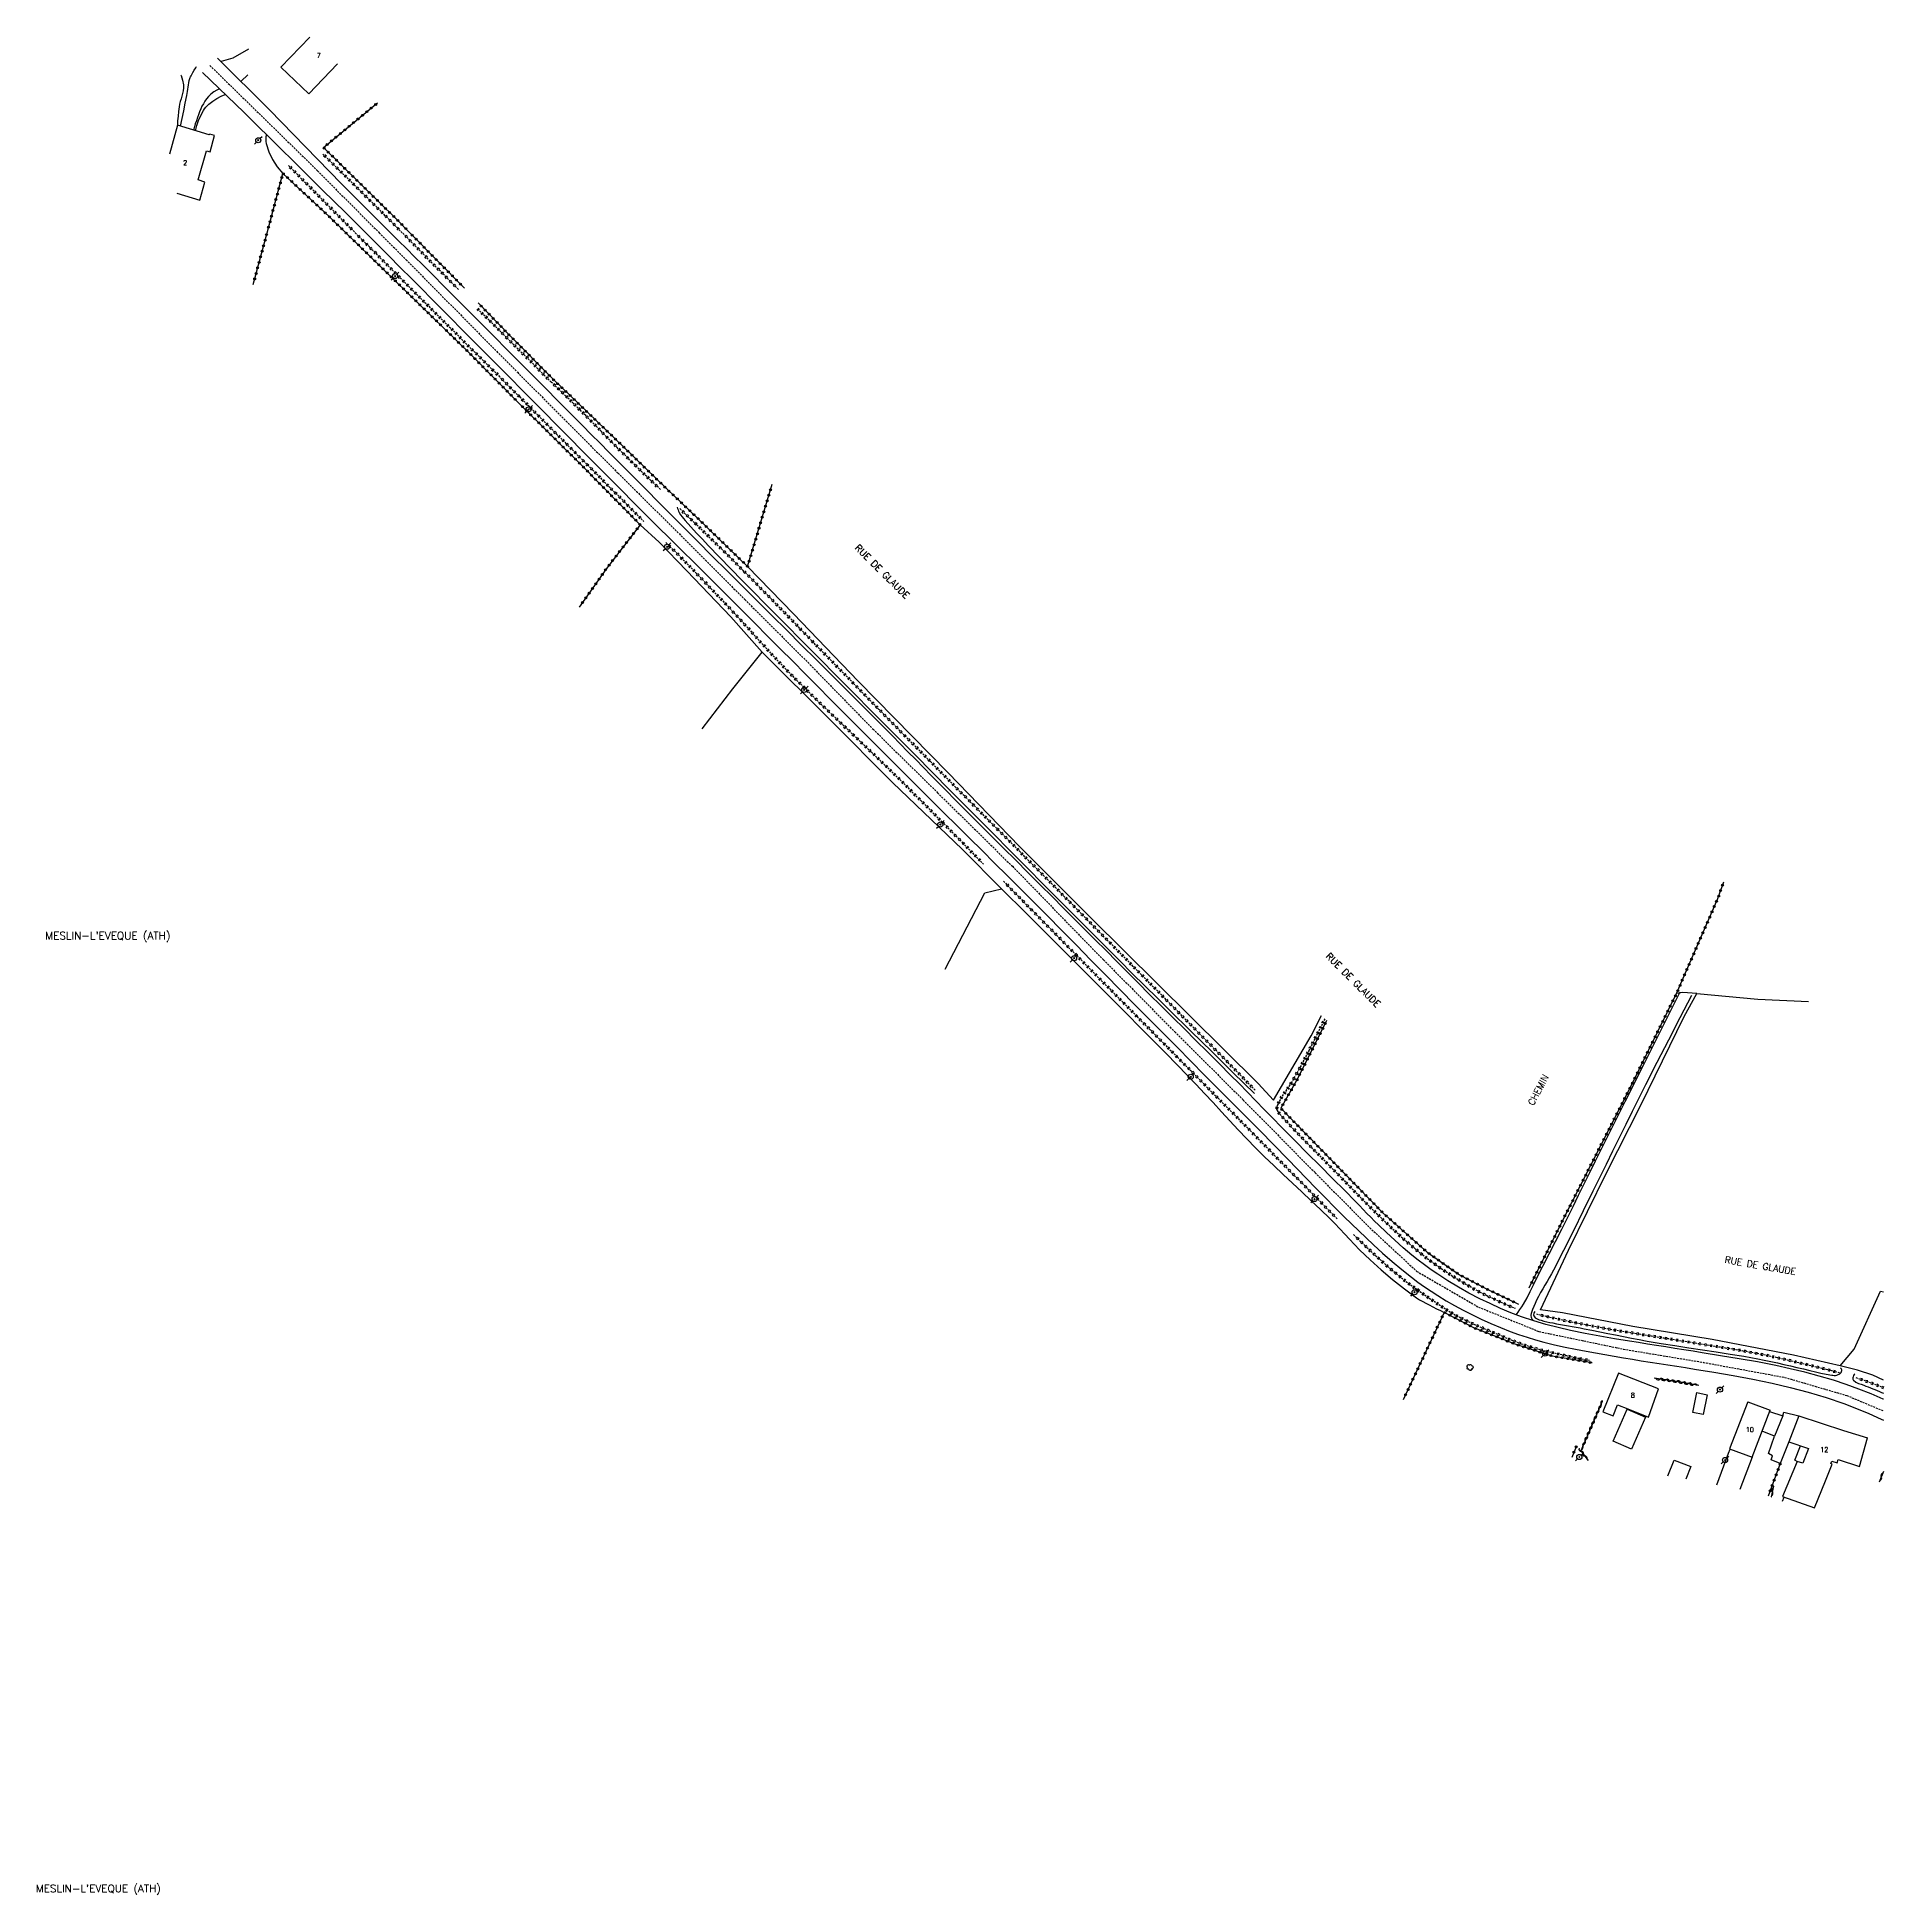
# Model space of a CAD drawing. Header units: millimetres. Extents: x 113000 to 114000, y 148000 to 148862.
# Drawn here: x 113516.5 to 114000.1, y 148235.7 to 148722.2 of the extents above; entities that cross this region are included whole.
import ezdxf
from ezdxf.enums import TextEntityAlignment as Align

# ---------------------------------------------------------------- set-up
doc = ezdxf.new("R2010")
doc.units = ezdxf.units.MM
doc.linetypes.add('DASHED', pattern=[0.75, 0.5, -0.25])
doc.layers.get('0').update_dxf_attribs({"linetype": 'CONTINUOUS'})
for name, color, linetype in [('W0001', 6, 'DASHED'), ('W0008', 7, 'CONTINUOUS'), ('W0017', 7, 'CONTINUOUS'), ('W0071', 7, 'CONTINUOUS'), ('W0101', 7, 'CONTINUOUS'), ('W0104', 1, 'CONTINUOUS'), ('W0211', 2, 'CONTINUOUS'), ('W0220', 5, 'DASHED'), ('W0300', 7, 'CONTINUOUS'), ('W0310', 3, 'CONTINUOUS'), ('W0322', 7, 'CONTINUOUS'), ('W0323', 7, 'CONTINUOUS'), ('W0330', 7, 'CONTINUOUS'), ('W0473', 7, 'CONTINUOUS'), ('W0980', 7, 'CONTINUOUS'), ('W0989', 7, 'CONTINUOUS'), ('W0991', 7, 'CONTINUOUS')]:
    doc.layers.add(name, color=color, linetype=linetype)
doc.styles.get("Standard").update_dxf_attribs({"font": 'romans.shx', "width": 0.85})

msp = doc.modelspace()

# ---------------------------------------------------------------- texts
at = {"layer": 'W0980'}
for p in [(113535.02, 148486.74), (113532.54, 148237.2)]:
    msp.add_text("MESLIN-L'EVEQUE (ATH)", height=2, dxfattribs=at).set_placement(p, align=Align.MIDDLE)
at = {"layer": 'W0989'}
for s, rotation, p in [('RUE DE GLAUDE', 315.1035, (113730.51, 148588.32)), ('RUE DE GLAUDE', 315.1035, (113853.85, 148481.35)), ('CHEMIN', 62.171, (113908.37, 148442.25)), ('RUE DE GLAUDE', 350.2494, (113958.33, 148401.22))]:
    msp.add_text(s, height=1.75, rotation=rotation, dxfattribs=at).set_placement(p)
at = {"layer": 'W0991'}
for s, p in [('7', (113590.28, 148717.42)), ('2', (113555.26, 148689.32)), ('8', (113934.41, 148366.54)), ('10', (113965.04, 148357.55)), ('12', (113984.53, 148352.28))]:
    msp.add_text(s, height=1.25, dxfattribs=at).set_placement(p, align=Align.MIDDLE_CENTER)

# ---------------------------------------------------------------- blocks, each defined once
blk = doc.blocks.new('T473')
for p, q in [((-0.166667, 0.166667), (0.166667, -0.166667)), ((-0.166667, -0.166667), (0.166667, 0.166667)), ((0.500001, 0.500001), (1.000002, 1.000002)), ((-1.000002, -1.000002), (-0.500001, -0.500001))]:
    blk.add_line(p, q)
blk.add_ellipse((0, 0), major_axis=(0.471405, 0.471405), ratio=1, start_param=5.4977871438, end_param=11.780972451)
blk = doc.blocks.new('T300')
for p, q in [((-0.8, 0.51), (-0.86, 0.34)), ((-0.86, 0.34), (-0.86, 0.17)), ((-0.86, 0.17), (-0.74, 0.06)), ((-0.69, 0.63), (-0.8, 0.51)), ((-0.8, -0.06), (-0.74, 0.06)), ((-0.74, 0.06), (-0.69, 0.11)), ((-0.57, 0.69), (-0.69, 0.63)), ((-0.46, 0.69), (-0.57, 0.69)), ((-0.29, 0.63), (-0.46, 0.69)), ((-0.29, 0.63), (-0.17, 0.74)), ((-0.23, 0.57), (-0.29, 0.63)), ((-0.17, 0.74), (-0.06, 0.8)), ((-0.06, 0.8), (0.06, 0.8)), ((0.06, 0.8), (0.23, 0.74)), ((0.23, 0.74), (0.34, 0.63)), ((0.34, 0.63), (0.4, 0.51)), ((0.46, 0.46), (0.34, 0.46)), ((0.4, 0.51), (0.4, 0.46)), ((0.57, 0.4), (0.46, 0.46)), ((0.57, 0.4), (0.69, 0.29)), ((0.69, 0.29), (0.74, 0.17)), ((0.74, 0.06), (0.69, -0.17)), ((0.74, 0.17), (0.74, 0.06)), ((-0.8, -0.17), (-0.8, -0.06)), ((-0.8, -0.23), (-0.8, -0.17)), ((-0.74, -0.34), (-0.8, -0.23)), ((-0.69, -0.4), (-0.74, -0.34)), ((-0.51, -0.46), (-0.69, -0.4)), ((-0.4, -0.46), (-0.51, -0.46)), ((-0.4, -0.46), (-0.34, -0.46)), ((-0.34, -0.46), (-0.34, -0.4)), ((-0.34, -0.51), (-0.34, -0.46)), ((-0.29, -0.63), (-0.34, -0.51)), ((-0.17, -0.74), (-0.29, -0.63)), ((-0.06, -0.8), (-0.17, -0.74)), ((0.06, -0.8), (-0.06, -0.8)), ((0.17, -0.74), (0.06, -0.8)), ((0.23, -0.69), (0.17, -0.74)), ((0.29, -0.46), (0.23, -0.46)), ((0.29, -0.63), (0.23, -0.69)), ((0.46, -0.4), (0.29, -0.46)), ((0.34, -0.51), (0.29, -0.63)), ((0.34, -0.51), (0.34, -0.46)), ((0.57, -0.34), (0.46, -0.4)), ((0.63, -0.29), (0.57, -0.34)), ((0.69, -0.17), (0.63, -0.29))]:
    blk.add_line(p, q)
blk = doc.blocks.new('t323o')
at = {"color": 0, "linetype": 'Continuous'}
for radius in [0.25, 0.15]:
    blk.add_circle((0, 0), radius, dxfattribs=at)
blk = doc.blocks.new('t220o')
at = {"color": 0, "linetype": 'Continuous'}
for p, q in [((-0.25, 0.25), (0.25, 0.25)), ((-0.25, -0.25), (0.25, -0.25))]:
    blk.add_line(p, q, dxfattribs=at)
blk = doc.blocks.new('t310o')
at = {"color": 0, "linetype": 'Continuous'}
for centre, start, end in [((-0.5, 0.38), 216.8699, 323.1304), ((0.5, -0.37), 36.8699, 143.1303)]:
    blk.add_arc(centre, 0.625, start, end, dxfattribs=at)
blk = doc.blocks.new('t322o')
at = {"color": 0, "linetype": 'Continuous'}
for radius in [0.25, 0.15]:
    blk.add_circle((0, 0), radius, dxfattribs=at)

# ---------------------------------------------------------------- linework, layer by layer
at = {"layer": 'W0001'}
for points in [[(113561.75, 148714.81), (113589.9, 148687.24), (113606.08, 148671)], [(113606.08, 148671), (113613.11, 148663.94), (113642.29, 148634.44), (113668.63, 148608.03), (113683.54, 148593.25), (113701.85, 148574.92), (113718.98, 148557.83), (113735.47, 148540.95), (113752.31, 148524.32), (113771.9, 148505.06), (113795.77, 148480.57), (113814.45, 148461.7), (113832.36, 148443.85), (113851.2, 148424.79), (113865.5, 148410.4), (113877.82, 148398.98), (113893.99, 148389.61), (113909.85, 148383.21), (113931.97, 148378.6), (113952.87, 148375.14), (113974.18, 148371.21), (113990.41, 148366.47), (114000, 148362.44)]]:
    msp.add_lwpolyline(points, dxfattribs=at)
at = {"layer": 'W0008'}
for points in [[(113596.17, 148683.85), (113589.9, 148690.29), (113583.62, 148696.73), (113577.34, 148703.15), (113563.72, 148716.69), (113563.72, 148716.69), (113563.72, 148716.69), (113563.72, 148716.69), (113563.72, 148716.69), (113563.72, 148716.69), (113563.72, 148716.69)], [(113559.78, 148712.95), (113559.78, 148712.95), (113559.78, 148712.95), (113559.78, 148712.95), (113570.59, 148702.62), (113570.59, 148702.62), (113570.59, 148702.62), (113570.59, 148702.62), (113572.69, 148700.52), (113578.83, 148694.42), (113585, 148688.34), (113591.18, 148682.27), (113597.37, 148676.22)], [(113609.08, 148671), (113596.17, 148683.85)], [(113597.37, 148676.22), (113602.56, 148671)], [(113602.56, 148671), (113605.57, 148667.97), (113608.57, 148664.95), (113611.58, 148661.92), (113614.59, 148658.89), (113622.39, 148651.03), (113630.19, 148643.18), (113637.99, 148635.32), (113645.79, 148627.46)], [(113650.13, 148629.74), (113641.98, 148637.97), (113633.82, 148646.19), (113625.65, 148654.4), (113617.47, 148662.6), (113615.37, 148664.7), (113613.28, 148666.8), (113611.18, 148668.9), (113609.08, 148671)], [(113645.79, 148627.46), (113649.16, 148624.06), (113652.54, 148620.65), (113655.91, 148617.25), (113659.28, 148613.84), (113662.65, 148610.44), (113666.03, 148607.03), (113669.41, 148603.64), (113672.8, 148600.25), (113675.94, 148597.13), (113679.08, 148594.01), (113682.23, 148590.89), (113685.38, 148587.77), (113688.53, 148584.65), (113691.67, 148581.53), (113694.81, 148578.41), (113697.95, 148575.28), (113701.24, 148571.98), (113704.53, 148568.68), (113707.81, 148565.37), (113711.09, 148562.06), (113714.37, 148558.75), (113717.65, 148555.44), (113720.93, 148552.13), (113724.21, 148548.83), (113730.84, 148542.18), (113737.48, 148535.54), (113744.11, 148528.91), (113750.76, 148522.28), (113754.05, 148519), (113757.35, 148515.72), (113760.66, 148512.45), (113763.96, 148509.17), (113767.26, 148505.9), (113770.56, 148502.62), (113773.85, 148499.33), (113777.14, 148496.04), (113780.99, 148492.16), (113784.83, 148488.28), (113788.66, 148484.39), (113792.49, 148480.5), (113796.32, 148476.6), (113800.15, 148472.71), (113803.98, 148468.82), (113807.82, 148464.93), (113815.04, 148457.66), (113822.26, 148450.39), (113829.49, 148443.12), (113836.71, 148435.85), (113844.08, 148428.33), (113851.41, 148420.74), (113858.82, 148413.24), (113866.44, 148405.95), (113868.88, 148403.74), (113871.36, 148401.59), (113873.88, 148399.49), (113876.46, 148397.45), (113878.12, 148396.18), (113879.81, 148394.95), (113881.54, 148393.76), (113883.29, 148392.62), (113885.48, 148391.29), (113887.7, 148390.02), (113889.96, 148388.8), (113892.24, 148387.64), (113894.71, 148386.44), (113897.21, 148385.31), (113899.74, 148384.23), (113902.29, 148383.23), (113904.48, 148382.44), (113906.68, 148381.7), (113908.9, 148381.03), (113911.13, 148380.41), (113913.88, 148379.74), (113916.64, 148379.16), (113919.41, 148378.63), (113922.18, 148378.1), (113924.62, 148377.63), (113927.07, 148377.18), (113929.53, 148376.75), (113931.98, 148376.32), (113934.3, 148375.94), (113936.61, 148375.57), (113938.93, 148375.21), (113941.25, 148374.86), (113943.56, 148374.5), (113945.88, 148374.14), (113948.2, 148373.77), (113950.51, 148373.39), (113955.6, 148372.54), (113960.7, 148371.7), (113965.79, 148370.78), (113970.85, 148369.71), (113975.6, 148368.56), (113980.33, 148367.3), (113985.02, 148365.91), (113989.66, 148364.35), (113992.96, 148363.09), (113996.22, 148361.73), (113999.44, 148360.26), (114000, 148359.99)], [(114000, 148365.49), (113999.98, 148365.5), (113996.77, 148366.86), (113993.54, 148368.14), (113990.28, 148369.34), (113986.98, 148370.44), (113983.23, 148371.56), (113979.45, 148372.56), (113975.64, 148373.48), (113971.82, 148374.32), (113967.03, 148375.27), (113962.21, 148376.1), (113957.38, 148376.87), (113952.55, 148377.66), (113950.17, 148378.05), (113947.79, 148378.43), (113945.4, 148378.8), (113943.02, 148379.17), (113940.63, 148379.54), (113938.25, 148379.91), (113935.87, 148380.3), (113933.49, 148380.7), (113929.63, 148381.33), (113925.78, 148381.97), (113921.93, 148382.66), (113918.1, 148383.47), (113914.86, 148384.25), (113911.63, 148385.1), (113908.43, 148386.04), (113905.26, 148387.1), (113902.46, 148388.15), (113899.71, 148389.29), (113896.99, 148390.52), (113894.3, 148391.82), (113891.48, 148393.3), (113888.71, 148394.86), (113885.98, 148396.5), (113883.3, 148398.22), (113881.55, 148399.41), (113879.83, 148400.65), (113878.15, 148401.93), (113876.5, 148403.26), (113874.25, 148405.16), (113872.05, 148407.12), (113869.9, 148409.13), (113867.77, 148411.16), (113866.75, 148412.15), (113865.75, 148413.15), (113864.75, 148414.17), (113863.77, 148415.19), (113862.78, 148416.21), (113861.8, 148417.23), (113860.81, 148418.25), (113859.82, 148419.27), (113858.19, 148420.91), (113856.55, 148422.55), (113854.91, 148424.18), (113853.28, 148425.82), (113851.64, 148427.45), (113850, 148429.09), (113848.36, 148430.73), (113846.73, 148432.37), (113844.52, 148434.62), (113842.31, 148436.87), (113840.1, 148439.13), (113837.89, 148441.38), (113835.69, 148443.64), (113833.48, 148445.9), (113831.27, 148448.15), (113829.05, 148450.39), (113826.03, 148453.42), (113823.01, 148456.45), (113819.98, 148459.47), (113816.95, 148462.48), (113813.92, 148465.49), (113810.89, 148468.51), (113807.86, 148471.52), (113804.84, 148474.55), (113802.03, 148477.35), (113799.23, 148480.16), (113796.43, 148482.98), (113793.62, 148485.79), (113790.82, 148488.6), (113788.02, 148491.42), (113785.22, 148494.23), (113782.41, 148497.04), (113779.2, 148500.24), (113775.99, 148503.44), (113772.78, 148506.64), (113769.57, 148509.84), (113766.36, 148513.04), (113763.15, 148516.25), (113759.95, 148519.46), (113756.75, 148522.67), (113754.71, 148524.73), (113752.67, 148526.8), (113750.64, 148528.87), (113748.61, 148530.94), (113746.58, 148533.01), (113744.54, 148535.08), (113742.51, 148537.15), (113740.47, 148539.21), (113735.51, 148544.2), (113730.54, 148549.17), (113725.57, 148554.14), (113720.59, 148559.11), (113716.7, 148563), (113712.8, 148566.89), (113708.91, 148570.77), (113705.01, 148574.66), (113701.11, 148578.54), (113697.22, 148582.43), (113693.32, 148586.31), (113689.43, 148590.21), (113686.82, 148592.83), (113684.2, 148595.46), (113681.58, 148598.09), (113678.97, 148600.73), (113676.36, 148603.36), (113673.74, 148605.99), (113671.13, 148608.62), (113668.51, 148611.25), (113666.21, 148613.56), (113663.91, 148615.87), (113661.62, 148618.19), (113659.33, 148620.5), (113657.03, 148622.82), (113654.74, 148625.13), (113652.44, 148627.44), (113650.13, 148629.74)]]:
    msp.add_lwpolyline(points, dxfattribs=at)
at = {"layer": 'W0017'}
for points in [[(113564.79, 148715.96), (113567.81, 148716.8), (113571.95, 148719.17)], [(113554.04, 148698.9), (113554.48, 148700.9), (113554.9, 148702.9), (113555.31, 148704.9), (113555.71, 148706.91), (113555.8, 148707.47), (113555.89, 148708.03), (113555.96, 148708.6), (113556.04, 148709.17), (113556.12, 148709.73), (113556.22, 148710.3), (113556.35, 148710.86), (113556.5, 148711.41), (113556.59, 148711.63), (113556.69, 148711.85), (113556.8, 148712.07), (113556.91, 148712.28), (113557.27, 148712.93), (113557.66, 148713.57), (113558.06, 148714.2), (113558.28, 148714.53)], [(113571.68, 148712.38), (113569.94, 148710.71)], [(113564.22, 148708.71), (113563.57, 148708.38), (113562.78, 148707.87), (113562.03, 148707.3), (113561.34, 148706.65), (113560.84, 148706.08), (113560.41, 148705.45), (113560.03, 148704.8), (113559.67, 148704.13), (113559.33, 148703.41), (113559.03, 148702.67), (113558.76, 148701.92), (113558.49, 148701.16), (113558.21, 148700.35), (113557.93, 148699.53), (113557.67, 148698.71), (113557.42, 148697.88)]]:
    msp.add_lwpolyline(points, dxfattribs=at)
at = {"layer": 'W0071'}
for points in [[(113903.85, 148387.61), (113904.35, 148388.28), (113904.84, 148388.97), (113905.31, 148389.67), (113905.75, 148390.39), (113906.68, 148392.04), (113907.53, 148393.74), (113908.36, 148395.44), (113909.21, 148397.13), (113910.85, 148400.36), (113912.49, 148403.59), (113914.13, 148406.82), (113915.76, 148410.05), (113917.25, 148413.02), (113918.73, 148415.99), (113920.21, 148418.96), (113921.68, 148421.94), (113923.16, 148424.91), (113924.63, 148427.89), (113926.11, 148430.86), (113927.59, 148433.83), (113932.38, 148443.42), (113937.18, 148453.01), (113941.98, 148462.59), (113946.79, 148472.16)], [(113949.78, 148471.25), (113946.74, 148465.41), (113943.71, 148459.56), (113940.71, 148453.7), (113937.73, 148447.83), (113935.99, 148444.36), (113934.26, 148440.88), (113932.54, 148437.41), (113930.82, 148433.93), (113929.11, 148430.44), (113927.39, 148426.96), (113925.68, 148423.48), (113923.95, 148420.01), (113921.4, 148414.81), (113918.86, 148409.61), (113916.28, 148404.43), (113913.62, 148399.29), (113913.08, 148398.29), (113912.51, 148397.31), (113911.94, 148396.33), (113911.36, 148395.36), (113910.79, 148394.38), (113910.22, 148393.4), (113909.68, 148392.4), (113909.17, 148391.39), (113908.8, 148390.6), (113908.45, 148389.81), (113908.13, 148389), (113907.86, 148388.17), (113907.8, 148387.97), (113907.75, 148387.76), (113907.71, 148387.55), (113907.71, 148387.33), (113907.78, 148387), (113907.88, 148386.68), (113908.04, 148386.37), (113908.23, 148386.1)]]:
    msp.add_lwpolyline(points, dxfattribs=at)
at = {"layer": 'W0101'}
for points in [[(113595.15, 148715.2), (113587.63, 148707.37), (113580.34, 148714.38), (113587.89, 148722.23)], [(113553.24, 148699.14), (113551.16, 148691.55)], [(113553.05, 148681.33), (113559.15, 148679.49), (113560.44, 148684.27), (113558.66, 148684.82), (113560.87, 148692.45), (113561.79, 148692.22), (113562.91, 148696.46), (113561.7, 148696.8), (113561.58, 148696.62), (113553.24, 148699.14)], [(113964.49, 148364.81), (113959.67, 148352.46), (113965.68, 148350.29), (113970.36, 148362.63)], [(113964.49, 148364.81), (113970.36, 148362.63)], [(113977.84, 148361.1), (113975.26, 148354.3), (113980.43, 148352.61), (113978.95, 148348.72), (113977.39, 148349.17), (113973.58, 148340.03), (113981.97, 148337.01), (113984.89, 148344.1), (113986.57, 148348.51), (113986.26, 148348.69), (113986.51, 148349.29), (113987.89, 148348.85), (113988.13, 148349.69), (113993.76, 148347.84), (113995.89, 148355.34)], [(113977.84, 148361.1), (113989.56, 148357.29), (113995.89, 148355.34)]]:
    msp.add_lwpolyline(points, dxfattribs=at)
msp.add_lwpolyline([(113941.14, 148368.19), (113930.6, 148372.27), (113926.53, 148362.22), (113929.23, 148361.11), (113930.35, 148363.99), (113933.06, 148362.94), (113938.47, 148360.82)], close=True, dxfattribs=at)
at = {"layer": 'W0104'}
for points in [[(113953.83, 148366.67), (113952.78, 148361.49), (113950.11, 148362.03), (113951.15, 148367.21)], [(113937.72, 148360.8), (113934.04, 148352.37), (113929.26, 148354.46), (113932.95, 148362.89)]]:
    msp.add_lwpolyline(points, close=True, dxfattribs=at)
for points in [[(113970.23, 148362.29), (113973.68, 148361.14), (113973.94, 148362.12), (113977.84, 148361.1)], [(113973.68, 148361.14), (113971.52, 148355.82)], [(113975.26, 148354.3), (113973.01, 148348.63), (113970.62, 148349.58), (113970.95, 148350.68), (113969.9, 148351.28), (113971.52, 148355.82), (113968.28, 148357.16)], [(113943.58, 148345.45), (113945.21, 148349.55), (113949.55, 148347.83)], [(113956.36, 148343.03), (113959.42, 148351.33), (113959.87, 148352.39)], [(113965.68, 148350.29), (113962.46, 148341.87)], [(113977.39, 148349.17), (113976.78, 148349.49), (113978.29, 148353.31)], [(113949.55, 148347.83), (113948.26, 148344.57)], [(113973.63, 148338.81), (113974.04, 148339.86)]]:
    msp.add_lwpolyline(points, dxfattribs=at)
at = {"layer": 'W0211'}
for points in [[(113554.11, 148712.29), (113554.18, 148712.15), (113554.59, 148710.95), (113554.82, 148709.7), (113554.83, 148708.95), (113554.75, 148708.21), (113554.6, 148707.48), (113554.41, 148706.77), (113554.2, 148706.07), (113553.99, 148705.38), (113553.81, 148704.67), (113553.68, 148703.95), (113553.52, 148702.76), (113553.4, 148701.56), (113553.3, 148700.35), (113553.24, 148699.14)], [(113557.99, 148697.71), (113558.34, 148699.08), (113558.79, 148700.43), (113559.36, 148701.73), (113560.04, 148702.98), (113560.35, 148703.45), (113560.7, 148703.9), (113561.09, 148704.31), (113561.51, 148704.7), (113562.52, 148705.48), (113563.6, 148706.18), (113564.73, 148706.78), (113565.77, 148707.23)], [(113576.57, 148696.7), (113576.42, 148696.12), (113576.36, 148695.53), (113576.38, 148694.93), (113576.48, 148694.35), (113577.16, 148692.19), (113578.13, 148690.14), (113579.38, 148688.25), (113580.87, 148686.55)], [(113684.13, 148599.15), (113684.22, 148598.77), (113684.34, 148598.4), (113684.49, 148598.05), (113684.66, 148597.7), (113685, 148597.14), (113685.4, 148596.62), (113685.82, 148596.12), (113686.24, 148595.63), (113687.7, 148593.95), (113689.21, 148592.32), (113690.74, 148590.71), (113692.28, 148589.11), (113701.16, 148579.93), (113710.13, 148570.83), (113719.14, 148561.77), (113728.13, 148552.7), (113737.27, 148543.46), (113746.41, 148534.24), (113755.56, 148525.02), (113764.71, 148515.8), (113773.53, 148506.91), (113782.36, 148498.02), (113791.19, 148489.13), (113800.05, 148480.27), (113803.32, 148477.02), (113806.59, 148473.77), (113809.87, 148470.53), (113813.15, 148467.29), (113818.68, 148461.86), (113824.21, 148456.43), (113829.75, 148451.01), (113835.3, 148445.6)], [(113769.03, 148499.16), (113775.58, 148492.67), (113782.13, 148486.16), (113788.66, 148479.65), (113795.18, 148473.12), (113800.85, 148467.43), (113806.53, 148461.74), (113812.18, 148456.03), (113817.79, 148450.27), (113820.03, 148447.92), (113822.25, 148445.55), (113824.45, 148443.17), (113826.65, 148440.78), (113828.86, 148438.4), (113831.08, 148436.03), (113833.32, 148433.68), (113835.59, 148431.36), (113837.97, 148428.99), (113840.39, 148426.67), (113842.83, 148424.36), (113845.28, 148422.07), (113847.73, 148419.79), (113850.18, 148417.49), (113852.6, 148415.18), (113855.01, 148412.83), (113856.34, 148411.49), (113857.65, 148410.13), (113858.94, 148408.76), (113860.23, 148407.38), (113861.53, 148406), (113862.85, 148404.65), (113864.19, 148403.32), (113865.57, 148402.02), (113868.49, 148399.4), (113871.48, 148396.85), (113874.56, 148394.4), (113877.74, 148392.08), (113878.54, 148391.56), (113879.36, 148391.08), (113880.2, 148390.62), (113881.04, 148390.17), (113882.02, 148389.66), (113883.01, 148389.17), (113884.01, 148388.7), (113885.02, 148388.24)], [(113908.73, 148388.45), (113908.54, 148388.21), (113908.43, 148387.93), (113908.41, 148387.63), (113908.48, 148387.34), (113908.84, 148386.84), (113909.36, 148386.52), (113909.9, 148386.32), (113910.39, 148386.15), (113911.13, 148385.9), (113911.89, 148385.74), (113912.65, 148385.61), (113913.41, 148385.47), (113914.43, 148385.27), (113915.45, 148385.07), (113916.48, 148384.89), (113917.51, 148384.7), (113918.53, 148384.52), (113919.56, 148384.34), (113920.58, 148384.15), (113921.61, 148383.96), (113923.68, 148383.56), (113925.75, 148383.15), (113927.82, 148382.73), (113929.88, 148382.31), (113931.95, 148381.9), (113934.02, 148381.49), (113936.09, 148381.1), (113938.17, 148380.72), (113941.78, 148380.1), (113945.39, 148379.52), (113949.02, 148378.98), (113952.64, 148378.44), (113956.26, 148377.9), (113959.88, 148377.33), (113963.49, 148376.73), (113967.1, 148376.07), (113968.82, 148375.73), (113970.53, 148375.37), (113972.24, 148374.98), (113973.95, 148374.59), (113975.66, 148374.19), (113977.37, 148373.8), (113979.07, 148373.41), (113980.79, 148373.03), (113982.2, 148372.7), (113983.62, 148372.35), (113985.05, 148372.04), (113986.49, 148371.82), (113986.8, 148371.77), (113987.12, 148371.72), (113987.46, 148371.7), (113987.78, 148371.77), (113987.99, 148371.85), (113988.2, 148371.94), (113988.4, 148372.04), (113988.6, 148372.16), (113988.79, 148372.32), (113988.95, 148372.51), (113989.07, 148372.73), (113989.14, 148372.98), (113989.14, 148373.18), (113989.06, 148373.37), (113988.93, 148373.52), (113988.76, 148373.62)], [(113992.57, 148372.16), (113992.37, 148371.93), (113992.2, 148371.67), (113992.09, 148371.38), (113992.03, 148371.08), (113992.03, 148370.91), (113992.05, 148370.74), (113992.11, 148370.58), (113992.2, 148370.44), (113992.78, 148369.95), (113993.48, 148369.64), (113994.19, 148369.42), (113994.85, 148369.19), (113995.44, 148368.94), (113996.02, 148368.69), (113996.62, 148368.46), (113997.21, 148368.22), (113997.8, 148367.99), (113998.39, 148367.75), (113998.98, 148367.5), (113999.56, 148367.25), (114000, 148367.05)]]:
    msp.add_lwpolyline(points, dxfattribs=at)
at = {"layer": 'W0220'}
for points in [[(113612.13, 148671), (113611.01, 148672.12), (113609.9, 148673.24), (113608.78, 148674.35), (113607.66, 148675.47), (113603.6, 148679.52), (113599.53, 148683.55), (113595.45, 148687.58), (113591.36, 148691.59)], [(113582.34, 148688.62), (113599.79, 148671)], [(113599.79, 148671), (113600.74, 148670.05), (113601.68, 148669.1), (113602.63, 148668.15), (113603.58, 148667.2), (113612.15, 148658.62), (113620.73, 148650.05), (113629.32, 148641.49), (113637.93, 148632.95)], [(113626.84, 148656.12), (113612.13, 148671)], [(113651.14, 148631.86), (113649.39, 148633.63), (113647.63, 148635.39), (113645.86, 148637.16), (113644.1, 148638.92), (113641.02, 148641.98), (113637.94, 148645.04), (113634.86, 148648.09), (113631.77, 148651.14)], [(113637.93, 148632.95), (113640.37, 148630.51), (113642.82, 148628.07), (113645.25, 148625.63), (113647.69, 148623.18), (113650.12, 148620.73), (113652.55, 148618.28), (113654.99, 148615.83), (113657.43, 148613.39), (113661.93, 148608.89), (113666.43, 148604.38), (113670.92, 148599.86), (113675.41, 148595.34)], [(113679.73, 148603.73), (113677.22, 148606.12), (113674.72, 148608.53), (113672.24, 148610.95), (113669.77, 148613.39), (113668.38, 148614.77), (113667.01, 148616.16), (113665.64, 148617.56), (113664.28, 148618.96), (113662.91, 148620.35), (113661.54, 148621.75), (113660.16, 148623.13), (113658.76, 148624.5), (113656.87, 148626.36), (113654.98, 148628.21), (113653.08, 148630.05), (113651.14, 148631.86)], [(113835.49, 148446.42), (113827.51, 148454.53), (113819.53, 148462.65), (113811.54, 148470.76), (113803.55, 148478.86), (113797.56, 148484.94), (113791.56, 148491.02), (113785.57, 148497.1), (113779.56, 148503.17), (113776.76, 148505.99), (113773.96, 148508.81), (113771.15, 148511.63), (113768.35, 148514.45), (113765.54, 148517.26), (113762.74, 148520.08), (113759.94, 148522.9), (113757.14, 148525.73), (113750.41, 148532.53), (113743.68, 148539.34), (113736.97, 148546.16), (113730.26, 148552.98), (113726.63, 148556.7), (113723, 148560.42), (113719.38, 148564.15), (113715.77, 148567.88), (113712.15, 148571.6), (113708.52, 148575.32), (113704.87, 148579.03), (113701.22, 148582.72), (113698.6, 148585.33), (113695.97, 148587.92), (113693.32, 148590.5), (113690.68, 148593.08), (113689.2, 148594.51), (113687.72, 148595.94), (113686.23, 148597.37), (113684.74, 148598.79)], [(113681.18, 148589.89), (113685.14, 148585.89), (113689.07, 148581.86), (113692.97, 148577.81), (113696.85, 148573.74), (113698.86, 148571.6), (113700.84, 148569.44), (113702.81, 148567.27), (113704.77, 148565.09), (113706.74, 148562.92), (113708.72, 148560.76), (113710.72, 148558.62), (113712.75, 148556.51), (113716.38, 148552.84), (113720.06, 148549.22), (113723.78, 148545.64), (113727.52, 148542.08), (113731.26, 148538.53), (113735, 148534.97), (113738.72, 148531.39), (113742.41, 148527.78), (113747.92, 148522.29), (113753.41, 148516.78), (113758.87, 148511.24), (113764.3, 148505.66)], [(113769.57, 148501.14), (113776.52, 148494.08), (113783.48, 148487.03), (113790.45, 148479.98), (113797.41, 148472.93), (113800.96, 148469.35), (113804.51, 148465.77), (113808.05, 148462.2), (113811.6, 148458.62), (113815.15, 148455.04), (113818.7, 148451.46), (113822.24, 148447.88), (113825.79, 148444.3), (113833.62, 148436.39), (113841.44, 148428.46), (113849.27, 148420.54), (113857.09, 148412.61)], [(113853.73, 148465.1), (113851.76, 148461.2), (113849.59, 148456.91), (113847.36, 148452.65), (113845.01, 148448.45), (113844.6, 148447.79), (113844.17, 148447.15), (113843.73, 148446.52), (113843.28, 148445.89), (113842.83, 148445.26), (113842.41, 148444.61), (113842.01, 148443.94), (113841.66, 148443.25), (113841.47, 148442.86), (113841.28, 148442.45), (113841.15, 148442.01), (113841.12, 148441.55), (113841.18, 148441.3), (113841.29, 148441.07), (113841.42, 148440.86), (113841.56, 148440.66), (113841.94, 148440.14), (113842.37, 148439.64), (113842.81, 148439.17), (113843.25, 148438.69), (113845.9, 148435.85), (113848.6, 148433.06), (113851.34, 148430.3), (113854.07, 148427.54), (113858.79, 148422.73), (113863.5, 148417.91), (113868.28, 148413.15), (113873.2, 148408.53), (113875.21, 148406.73), (113877.27, 148404.97), (113879.37, 148403.27), (113881.52, 148401.64), (113884.21, 148399.74), (113886.95, 148397.93), (113889.74, 148396.19), (113892.58, 148394.53), (113894.36, 148393.56), (113896.16, 148392.65), (113897.98, 148391.78), (113899.82, 148390.93), (113900.76, 148390.5), (113901.7, 148390.09), (113902.65, 148389.69), (113903.61, 148389.31)], [(113861.26, 148408.67), (113864.13, 148405.81), (113867.08, 148403.04), (113870.11, 148400.35), (113873.22, 148397.75), (113875.58, 148395.9), (113878.01, 148394.13), (113880.47, 148392.41), (113882.96, 148390.72), (113884.25, 148389.85), (113885.55, 148388.99), (113886.87, 148388.16), (113888.22, 148387.38), (113890.57, 148386.18), (113892.96, 148385.08), (113895.38, 148384.03), (113897.8, 148383), (113900.25, 148381.98), (113902.71, 148380.97), (113905.19, 148380.03), (113907.71, 148379.17), (113909.74, 148378.58), (113911.8, 148378.08), (113913.86, 148377.61), (113915.92, 148377.15), (113917, 148376.9), (113918.07, 148376.66), (113919.15, 148376.42), (113920.24, 148376.2), (113921.01, 148376.05), (113921.79, 148375.91), (113922.57, 148375.78), (113923.35, 148375.66)], [(113909.16, 148387.82), (113912.58, 148387.02), (113916.01, 148386.26), (113919.45, 148385.54), (113922.89, 148384.86), (113926.17, 148384.26), (113929.45, 148383.68), (113932.74, 148383.13), (113936.02, 148382.6), (113939.31, 148382.07), (113942.6, 148381.55), (113945.89, 148381.02), (113949.18, 148380.48), (113953.86, 148379.72), (113958.54, 148378.98), (113963.22, 148378.2), (113967.88, 148377.33), (113971.89, 148376.49), (113975.89, 148375.57), (113979.88, 148374.62), (113983.87, 148373.64), (113985.02, 148373.35), (113986.18, 148373.06), (113987.33, 148372.75), (113988.48, 148372.44)], [(113992.76, 148371.18), (113994.18, 148370.7), (113995.58, 148370.21), (113996.98, 148369.7), (113998.37, 148369.17), (114000, 148368.53)]]:
    msp.add_lwpolyline(points, dxfattribs=at)
at = {"layer": 'W0310'}
for points in [[(113951.68, 148369.05), (113946.35, 148370.06), (113939.96, 148370.96)], [(113926.38, 148364.88), (113920.77, 148352), (113922.67, 148349.42)], [(114000, 148346.56), (113998.93, 148343.79)], [(113970.63, 148339.81), (113970.68, 148339.96), (113971.3, 148342.73)]]:
    msp.add_lwpolyline(points, dxfattribs=at)
at = {"layer": 'W0322'}
for points in [[(113580.87, 148686.55), (113593.09, 148675.13), (113597.34, 148671)], [(113597.34, 148671), (113623.21, 148645.83)]]:
    msp.add_lwpolyline(points, dxfattribs=at)
at = {"layer": 'W0323'}
for points in [[(113614.1, 148671), (113610.62, 148674.54), (113591.49, 148693.32), (113605.66, 148705.03)], [(113576.71, 148671), (113580.87, 148686.55)], [(113573.08, 148657.46), (113576.71, 148671)], [(113628.4, 148656.48), (113614.1, 148671)], [(113651.7, 148632.54), (113640, 148644.32), (113632.03, 148652.6)], [(113623.21, 148645.83), (113630.04, 148639.13), (113642.76, 148626.3)], [(113651.7, 148632.54), (113669.86, 148615.11), (113681.55, 148603.74), (113687.11, 148598.51), (113702.58, 148583.59), (113708.97, 148605.12)], [(113642.76, 148626.3), (113659.45, 148609.74), (113674.43, 148594.51), (113665.62, 148583.1), (113658.49, 148572.93)], [(113907.26, 148394.69), (113915.88, 148412.05), (113933.58, 148446.87), (113945.82, 148471.73), (113956.64, 148496.62), (113958.23, 148501.01)], [(113854.21, 148464.64), (113846.57, 148449.38), (113842.22, 148441.68), (113869.01, 148414.25), (113880.51, 148404), (113888.96, 148398.1), (113896.39, 148394.24), (113904.49, 148390.38)], [(113923.71, 148375.03), (113913.28, 148376.8), (113903.58, 148379.9), (113892.76, 148384.19), (113885.02, 148388.24), (113874.26, 148365.32)], [(113919.65, 148353.21), (113918.39, 148350.23)], [(113973.01, 148348.63), (113969.87, 148340.06)]]:
    msp.add_lwpolyline(points, dxfattribs=at)
at = {"layer": 'W0330'}
for points in [[(113690.66, 148541.09), (113698.67, 148551.54), (113706.37, 148561.11), (113698.21, 148570.39), (113686.69, 148582.47), (113679.43, 148589.99), (113674.43, 148594.51)], [(113702.58, 148583.59), (113714.59, 148571.2), (113731.49, 148553.53), (113755.07, 148529.53), (113773.8, 148510.23), (113792.63, 148491.42), (113818.48, 148465.8), (113836.27, 148448.17), (113840.33, 148443.83), (113850.18, 148460.67), (113852.82, 148465.99)], [(113706.37, 148561.11), (113724.22, 148543.42), (113740.55, 148527.04), (113758.86, 148509.45), (113769.03, 148499.16)], [(113754.3, 148478.11), (113764.65, 148498.09), (113769.03, 148499.16)], [(113915.95, 148388.08), (113910.24, 148388.88), (113917.51, 148404.53), (113927.48, 148424.74), (113936.47, 148442.46), (113947.88, 148465.73), (113951.18, 148471.76), (113947.49, 148472.02), (113945.82, 148471.73)], [(113951.18, 148471.76), (113967.11, 148470.27), (113980.44, 148469.63)], [(113988.68, 148374.25), (113992.4, 148378.64), (113999.23, 148393.81), (114000, 148393.6)], [(114000, 148370.47), (113997.23, 148371.79), (113993.24, 148373.11), (113988.68, 148374.25), (113976.49, 148377.04), (113955.15, 148381.11), (113934.37, 148384.57), (113915.95, 148388.08)]]:
    msp.add_lwpolyline(points, dxfattribs=at)

# ---------------------------------------------------------------- block references
at = {"layer": 'W0220'}
for p, rotation in [((113591.89, 148691.07), 135.5378875120078), ((113592.96, 148690.02), 135.5378875120078), ((113582.9, 148688.05), 314.724991531432), ((113583.96, 148686.99), 314.724991531432), ((113585.01, 148685.92), 314.724991531432), ((113586.07, 148684.85), 314.724991531432), ((113594.03, 148688.97), 135.5378875120078), ((113595.1, 148687.92), 135.5378875120078), ((113596.17, 148686.87), 135.3925163185669), ((113597.24, 148685.81), 135.3925163185669), ((113598.31, 148684.76), 135.3925163185669), ((113587.12, 148683.79), 314.724991531432), ((113588.18, 148682.72), 314.724991531432), ((113589.23, 148681.66), 314.724991531432), ((113590.29, 148680.59), 314.724991531432), ((113591.34, 148679.53), 314.724991531432), ((113599.38, 148683.71), 135.3925163185669), ((113600.44, 148682.65), 135.2471425723283), ((113601.51, 148681.59), 135.2471425723283), ((113602.57, 148680.54), 135.2471425723283), ((113603.64, 148679.48), 135.1017662732351), ((113592.4, 148678.46), 314.724991531432), ((113593.46, 148677.39), 314.724991531432), ((113594.51, 148676.33), 314.724991531432), ((113595.57, 148675.26), 314.724991531432), ((113604.7, 148678.42), 135.1017662732351), ((113605.76, 148677.36), 135.1017662732351), ((113606.83, 148676.3), 135.1017662732351), ((113607.89, 148675.25), 135.012668127553), ((113596.62, 148674.2), 314.724991531432), ((113597.68, 148673.13), 314.724991531432), ((113598.73, 148672.07), 314.724991531432), ((113600.76, 148670.03), 314.8820760637778), ((113608.95, 148674.19), 134.9793490250592), ((113610.01, 148673.12), 134.9448224186577), ((113611.07, 148672.06), 134.9090883076741), ((113613.13, 148669.98), 134.6709347469282), ((113601.82, 148668.96), 314.8974713109425), ((113602.87, 148667.9), 314.9116264583229), ((113603.93, 148666.84), 314.9595083200376), ((113604.99, 148665.78), 314.9595083200376), ((113606.05, 148664.72), 314.9595083200376), ((113614.19, 148668.92), 134.6709347469282), ((113615.24, 148667.85), 134.6709347469282), ((113616.3, 148666.78), 134.6709347469282), ((113617.35, 148665.72), 134.6709347469282), ((113607.11, 148663.66), 314.9595083200376), ((113608.17, 148662.59), 314.9595083200376), ((113609.23, 148661.53), 314.9595083200376), ((113610.29, 148660.47), 314.9595083200376), ((113618.4, 148664.65), 134.6709347469282), ((113619.46, 148663.58), 134.6709347469282), ((113620.51, 148662.52), 134.6709347469282), ((113621.57, 148661.45), 134.6709347469282), ((113622.62, 148660.38), 134.6709347469282), ((113611.35, 148659.41), 314.9595083200376), ((113612.41, 148658.35), 315.0416307185698), ((113613.48, 148657.29), 315.0416307185698), ((113614.54, 148656.23), 315.0416307185698), ((113615.6, 148655.17), 315.0416307185698), ((113623.68, 148659.32), 134.6709347469282), ((113624.73, 148658.25), 134.6709347469282), ((113625.79, 148657.18), 134.6709347469282), ((113616.66, 148654.11), 315.0416307185698), ((113617.72, 148653.05), 315.0416307185698), ((113618.78, 148651.99), 315.0416307185698), ((113619.84, 148650.93), 315.0416307185698), ((113632.01, 148650.91), 135.3660996766085), ((113620.91, 148649.87), 315.1237534979391), ((113621.97, 148648.81), 315.1237534979391), ((113623.03, 148647.75), 315.1237534979391), ((113624.09, 148646.69), 315.1237534979391), ((113625.16, 148645.64), 315.1237534979391), ((113633.07, 148649.85), 135.3660996766085), ((113634.14, 148648.8), 135.3660996766085), ((113635.21, 148647.74), 135.2869671865998), ((113636.27, 148646.69), 135.2869671865998), ((113637.34, 148645.63), 135.2869671865998), ((113626.22, 148644.58), 315.1237534979391), ((113627.28, 148643.52), 315.1237534979391), ((113628.35, 148642.46), 315.1237534979391), ((113629.41, 148641.4), 315.2058766585403), ((113638.41, 148644.58), 135.2078394452409), ((113639.47, 148643.52), 135.2078394452409), ((113640.54, 148642.46), 135.2078394452409), ((113641.6, 148641.41), 135.1287164518972), ((113630.47, 148640.35), 315.2058766585403), ((113631.54, 148639.29), 315.2058766585403), ((113632.6, 148638.23), 315.2058766585403), ((113633.67, 148637.18), 315.2058766585403), ((113634.73, 148636.12), 315.2058766585403), ((113642.66, 148640.35), 135.1287164518972), ((113643.73, 148639.29), 135.1287164518972), ((113644.79, 148638.23), 135.0496018088316), ((113645.85, 148637.17), 135.0496018088316), ((113646.91, 148636.11), 134.9704898433452), ((113635.8, 148635.06), 315.2058766585403), ((113636.86, 148634), 315.2058766585403), ((113638.35, 148632.53), 315.191957000949), ((113639.41, 148631.47), 315.191957000949), ((113647.97, 148635.05), 134.8913689318818), ((113649.03, 148633.99), 134.8913689318818), ((113650.08, 148632.92), 134.812239074632), ((113651.96, 148631.1), 137.0079140092299), ((113640.48, 148630.41), 315.025648545652), ((113641.54, 148629.35), 315.025648545652), ((113642.6, 148628.29), 315.025648545652), ((113643.66, 148627.23), 314.9006708507233), ((113644.72, 148626.17), 314.9006708507233), ((113653.05, 148630.08), 137.0079140092299), ((113654.13, 148629.04), 136.0026001624772), ((113655.21, 148627.99), 135.5185644740208), ((113656.28, 148626.94), 135.5185644740208), ((113657.35, 148625.89), 135.5560404915338), ((113645.78, 148625.1), 314.8170242955855), ((113646.83, 148624.04), 314.8170242955855), ((113647.89, 148622.98), 314.7847710488029), ((113648.95, 148621.91), 314.7847710488029), ((113658.42, 148624.84), 135.5560404915338), ((113659.49, 148623.79), 135.4092600247783), ((113660.56, 148622.73), 134.919328408118), ((113661.61, 148621.67), 134.5676753835938), ((113650, 148620.85), 314.7847710488029), ((113651.06, 148619.78), 314.8039116829978), ((113652.12, 148618.72), 314.8039116829978), ((113653.18, 148617.65), 314.8643849736947), ((113654.23, 148616.59), 314.8643849736947), ((113662.67, 148620.6), 134.5676753835938), ((113663.72, 148619.53), 134.3543128918493), ((113664.76, 148618.45), 134.3054900107154), ((113665.81, 148617.38), 134.4212159747967), ((113666.86, 148616.31), 134.4212159747967), ((113655.29, 148615.53), 314.9661907373012), ((113656.35, 148614.47), 314.9661907373012), ((113657.41, 148613.41), 314.9661907373012), ((113658.47, 148612.34), 314.9934010549209), ((113659.53, 148611.28), 314.9934010549209), ((113667.92, 148615.24), 134.6752571109071), ((113668.97, 148614.18), 135.0676047877552), ((113670.04, 148613.12), 135.4367721394223), ((113671.11, 148612.07), 135.4367721394223), ((113660.59, 148610.22), 314.9934010549209), ((113661.65, 148609.16), 314.9934010549209), ((113662.71, 148608.1), 314.9288958421226), ((113663.77, 148607.04), 314.9288958421226), ((113672.18, 148611.02), 135.4367721394223), ((113673.25, 148609.97), 135.7254713582173), ((113674.32, 148608.92), 135.7254713582173), ((113675.4, 148607.88), 136.0141697938854), ((113676.48, 148606.84), 136.0141697938854), ((113664.83, 148605.98), 314.9288958421226), ((113665.89, 148604.91), 314.9288958421226), ((113666.95, 148603.85), 314.8643915358343), ((113668.01, 148602.79), 314.8643915358343), ((113669.07, 148601.73), 314.8643915358343), ((113677.56, 148605.8), 136.3028674473225), ((113678.65, 148604.76), 136.3028674473225), ((113670.13, 148600.66), 314.8643915358343), ((113671.18, 148599.6), 314.7998881353868), ((113672.24, 148598.54), 314.7998881353868), ((113673.3, 148597.47), 314.7998881353868), ((113685.72, 148597.86), 136.3418676805822), ((113686.8, 148596.82), 136.1851017543175), ((113674.35, 148596.41), 314.7998881353868), ((113687.88, 148595.79), 136.028335252453), ((113688.96, 148594.74), 136.028335252453), ((113690.04, 148593.7), 135.8715681758291), ((113691.11, 148592.66), 135.7588171761947), ((113682.14, 148588.92), 314.6669665735146), ((113683.2, 148587.85), 314.6669665735146), ((113692.19, 148591.61), 135.7588171761947), ((113693.26, 148590.56), 135.7588171761947), ((113694.34, 148589.51), 135.6451054391693), ((113695.41, 148588.46), 135.6451054391693), ((113696.48, 148587.41), 135.42281460662), ((113684.25, 148586.79), 314.6669665735146), ((113685.3, 148585.72), 314.3094336453774), ((113686.35, 148584.65), 314.3094336453774), ((113687.4, 148583.57), 314.3094336453774), ((113688.45, 148582.5), 314.3094336453774), ((113697.55, 148586.36), 135.42281460662), ((113698.62, 148585.31), 135.0919493303979), ((113699.68, 148584.25), 135.0919493303979), ((113700.74, 148583.19), 135.0919493303979), ((113701.8, 148582.13), 134.7617462248771), ((113689.49, 148581.42), 313.9519005629478), ((113690.53, 148580.34), 313.9519005629478), ((113691.58, 148579.26), 313.9519005629478), ((113692.62, 148578.18), 313.9519005629478), ((113702.86, 148581.06), 134.7617462248771), ((113703.91, 148580), 134.7617462248771), ((113704.97, 148578.93), 134.5037085991165), ((113706.02, 148577.86), 134.5037085991165), ((113693.65, 148577.1), 313.5943673267943), ((113694.69, 148576.01), 313.5943673267943), ((113695.72, 148574.93), 313.5943673267943), ((113696.76, 148573.84), 313.5943673267943), ((113697.78, 148572.75), 313.0969497079275), ((113707.07, 148576.79), 134.5037085991165), ((113708.12, 148575.72), 134.5037085991165), ((113709.17, 148574.65), 134.3097228747868), ((113710.22, 148573.58), 134.3097228747868), ((113711.27, 148572.5), 134.3097228747868), ((113698.81, 148571.65), 313.0969497079275), ((113699.82, 148570.55), 312.5458833263847), ((113700.84, 148569.44), 312.5458833263847), ((113701.84, 148568.33), 312.2030137600781), ((113712.31, 148571.43), 134.1797904642471), ((113713.36, 148570.36), 134.1797904642471), ((113714.41, 148569.28), 134.1797904642471), ((113715.45, 148568.2), 134.1797904642471), ((113702.85, 148567.22), 312.0683673962172), ((113703.86, 148566.11), 312.0683673962172), ((113704.86, 148564.99), 312.1793958220871), ((113705.87, 148563.88), 312.1793958220871), ((113706.88, 148562.77), 312.5360518683291), ((113716.5, 148567.13), 134.124601718667), ((113717.54, 148566.05), 134.124601718667), ((113718.58, 148564.97), 134.124601718667), ((113719.63, 148563.9), 134.1441588323825), ((113720.67, 148562.82), 134.1441588323825), ((113707.89, 148561.67), 312.5360518683291), ((113708.91, 148560.56), 313.1008052261084), ((113709.93, 148559.47), 313.1008052261084), ((113710.96, 148558.37), 313.8736124847352), ((113721.72, 148561.74), 134.1441588323825), ((113722.76, 148560.67), 134.1441588323825), ((113723.81, 148559.59), 134.2277751281863), ((113724.85, 148558.52), 134.2277751281863), ((113712, 148557.29), 313.8736124847352), ((113713.04, 148556.22), 314.719127126404), ((113714.1, 148555.15), 314.719127126404), ((113715.15, 148554.08), 314.719127126404), ((113716.21, 148553.02), 314.719127126404), ((113725.9, 148557.44), 134.2277751281863), ((113726.95, 148556.37), 134.3754499966234), ((113728, 148555.3), 134.3754499966234), ((113729.05, 148554.22), 134.3754499966234), ((113730.1, 148553.15), 134.3754499966234), ((113717.28, 148551.96), 315.471076252865), ((113718.35, 148550.91), 315.471076252865), ((113719.42, 148549.86), 315.471076252865), ((113720.49, 148548.81), 316.0296272816366), ((113731.15, 148552.08), 134.4993285944265), ((113732.2, 148551.01), 134.4993285944265), ((113733.25, 148549.94), 134.4993285944265), ((113734.3, 148548.87), 134.4993285944265), ((113721.57, 148547.77), 316.0296272816366), ((113722.65, 148546.73), 316.0296272816366), ((113723.73, 148545.69), 316.0296272816366), ((113724.81, 148544.65), 316.3947431163498), ((113725.9, 148543.62), 316.3947431163498), ((113735.35, 148547.8), 134.4993285944265), ((113736.4, 148546.73), 134.4993285944265), ((113737.45, 148545.66), 134.5695838909722), ((113738.51, 148544.59), 134.5695838909722), ((113739.56, 148543.53), 134.5695838909722), ((113726.99, 148542.58), 316.3947431163498), ((113728.07, 148541.55), 316.5208138307899), ((113729.16, 148540.52), 316.5208138307899), ((113730.25, 148539.49), 316.5208138307899), ((113731.34, 148538.45), 316.4077908490581), ((113740.61, 148542.46), 134.5695838909722), ((113741.67, 148541.39), 134.5695838909722), ((113742.72, 148540.32), 134.5695838909722), ((113743.77, 148539.25), 134.6318888801428), ((113732.42, 148537.42), 316.4077908490581), ((113733.51, 148536.39), 316.4077908490581), ((113734.6, 148535.35), 316.4077908490581), ((113735.68, 148534.31), 316.1012036065731), ((113744.82, 148538.18), 134.6318888801428), ((113745.88, 148537.12), 134.6318888801428), ((113746.93, 148536.05), 134.6318888801428), ((113747.99, 148534.98), 134.6318888801428), ((113749.04, 148533.91), 134.6318888801428), ((113736.76, 148533.27), 316.1012036065731), ((113737.84, 148532.23), 316.1012036065731), ((113738.92, 148531.19), 315.6010724933275), ((113739.99, 148530.14), 315.6010724933275), ((113741.06, 148529.09), 315.6010724933275), ((113750.09, 148532.85), 134.6318888801428), ((113751.15, 148531.78), 134.6862435546753), ((113752.2, 148530.71), 134.6862435546753), ((113753.26, 148529.65), 134.6862435546753), ((113754.31, 148528.58), 134.6862435546753), ((113742.14, 148528.04), 315.6010724933275), ((113743.2, 148526.99), 315.1622409326899), ((113744.27, 148525.93), 315.1622409326899), ((113745.33, 148524.87), 315.1622409326899), ((113746.39, 148523.81), 315.1622409326899), ((113755.37, 148527.51), 134.6862435546753), ((113756.42, 148526.45), 134.6862435546753), ((113757.48, 148525.38), 134.7471487375095), ((113758.53, 148524.32), 134.7471487375095), ((113747.46, 148522.76), 315.1622409326899), ((113748.52, 148521.7), 314.8648755181447), ((113749.58, 148520.63), 314.8648755181447), ((113750.63, 148519.57), 314.8648755181447), ((113759.59, 148523.25), 134.7471487375095), ((113760.65, 148522.19), 134.8100388363583), ((113761.7, 148521.12), 134.8100388363583), ((113762.76, 148520.06), 134.8539562912559), ((113763.82, 148519), 134.8539562912559), ((113751.69, 148518.51), 314.8648755181447), ((113752.75, 148517.44), 314.8648755181447), ((113753.81, 148516.38), 314.5675095722888), ((113754.86, 148515.31), 314.5675095722888), ((113755.91, 148514.24), 314.5675095722888), ((113764.88, 148517.93), 134.8539562912559), ((113765.93, 148516.87), 134.8789010729909), ((113766.99, 148515.81), 134.8789010729909), ((113768.05, 148514.74), 134.8789010729909), ((113756.96, 148513.17), 314.5675095722888), ((113758.02, 148512.1), 314.5675095722888), ((113759.07, 148511.03), 314.2701430949983), ((113760.11, 148509.96), 314.2701430949983), ((113769.11, 148513.68), 134.8810423521754), ((113770.17, 148512.62), 134.8810423521754), ((113771.23, 148511.55), 134.860380120289), ((113772.29, 148510.49), 134.860380120289), ((113773.34, 148509.43), 134.860380120289), ((113761.16, 148508.89), 314.2701430949983), ((113762.21, 148507.81), 314.2701430949983), ((113763.26, 148506.74), 314.2701430949983), ((113774.4, 148508.36), 134.8207451960661), ((113775.46, 148507.3), 134.8207451960661), ((113776.52, 148506.24), 134.8207451960661), ((113777.57, 148505.17), 134.7621376037423), ((113770.61, 148500.08), 314.6025161565441), ((113778.63, 148504.11), 134.7621376037423), ((113779.68, 148503.04), 134.6949640270665), ((113780.74, 148501.98), 134.6949640270665), ((113781.79, 148500.91), 134.6949640270665), ((113782.85, 148499.84), 134.6949640270665), ((113771.66, 148499.01), 314.6025161565441), ((113772.72, 148497.94), 314.6025161565441), ((113773.77, 148496.87), 314.6025161565441), ((113774.82, 148495.81), 314.6025161565441), ((113775.87, 148494.74), 314.6025161565441), ((113783.9, 148498.78), 134.6949640270665), ((113784.96, 148497.71), 134.6949640270665), ((113786.01, 148496.64), 134.6367543926881), ((113787.07, 148495.58), 134.6367543926881), ((113788.12, 148494.51), 134.6367543926881), ((113776.93, 148493.67), 314.6276356822147), ((113777.98, 148492.6), 314.6276356822147), ((113779.04, 148491.54), 314.6276356822147), ((113780.09, 148490.47), 314.6276356822147), ((113789.18, 148493.44), 134.6367543926881), ((113790.23, 148492.37), 134.6367543926881), ((113791.28, 148491.31), 134.6367543926881), ((113792.34, 148490.24), 134.6018930901669), ((113781.14, 148489.4), 314.6276356822147), ((113782.2, 148488.33), 314.6276356822147), ((113783.25, 148487.26), 314.6276356822147), ((113784.3, 148486.2), 314.6527537029743), ((113785.36, 148485.13), 314.6527537029743), ((113793.39, 148489.17), 134.6018930901669), ((113794.44, 148488.1), 134.6018930901669), ((113795.5, 148487.03), 134.6018930901669), ((113796.55, 148485.97), 134.6018930901669), ((113797.6, 148484.9), 134.5903801537519), ((113786.41, 148484.06), 314.6527537029743), ((113787.47, 148483), 314.6527537029743), ((113788.52, 148481.93), 314.6527537029743), ((113789.58, 148480.86), 314.6527537029743), ((113798.66, 148483.83), 134.5903801537519), ((113799.71, 148482.76), 134.5903801537519), ((113800.76, 148481.69), 134.5903801537519), ((113801.82, 148480.63), 134.5903801537519), ((113790.63, 148479.8), 314.6778702183741), ((113791.68, 148478.73), 314.6778702183741), ((113792.74, 148477.66), 314.6778702183741), ((113793.79, 148476.6), 314.6778702183741), ((113794.85, 148475.53), 314.6778702183741), ((113802.87, 148479.56), 134.5903801537519), ((113803.92, 148478.49), 134.5790802344488), ((113804.97, 148477.42), 134.5790802344488), ((113806.03, 148476.35), 134.5790802344488), ((113807.08, 148475.28), 134.5790802344488), ((113795.9, 148474.46), 314.6778702183741), ((113796.96, 148473.4), 314.6778702183741), ((113798.01, 148472.33), 314.706404184852), ((113799.07, 148471.26), 314.706404184852), ((113800.12, 148470.2), 314.706404184852), ((113808.13, 148474.22), 134.5790802344488), ((113809.19, 148473.15), 134.5790802344488), ((113810.24, 148472.08), 134.5790802344488), ((113811.29, 148471.01), 134.5790802344488), ((113801.18, 148469.13), 314.7347328478539), ((113802.23, 148468.07), 314.7347328478539), ((113803.29, 148467), 314.7347328478539), ((113804.35, 148465.93), 314.7347328478539), ((113812.34, 148469.94), 134.5583204513386), ((113813.4, 148468.87), 134.5583204513386), ((113814.45, 148467.8), 134.5583204513386), ((113815.5, 148466.73), 134.5583204513386), ((113816.55, 148465.67), 134.5583204513386), ((113805.4, 148464.87), 314.7543139021113), ((113806.46, 148463.8), 314.7543139021113), ((113807.51, 148462.74), 314.7543139021113), ((113808.57, 148461.67), 314.7651473441308), ((113809.63, 148460.61), 314.7651473441308), ((113817.61, 148464.6), 134.5583204513386), ((113818.66, 148463.53), 134.5583204513386), ((113819.71, 148462.46), 134.5375566763378), ((113820.76, 148461.39), 134.5375566763378), ((113851.89, 148461.46), 243.1514203529143), ((113852.56, 148462.79), 243.1514203529143), ((113853.24, 148464.13), 243.1514203529143), ((113810.68, 148459.54), 314.7651473441308), ((113811.74, 148458.48), 314.7654086000871), ((113812.8, 148457.41), 314.7654086000871), ((113813.85, 148456.35), 314.7654086000871), ((113821.82, 148460.32), 134.5375566763378), ((113822.87, 148459.25), 134.5375566763378), ((113823.92, 148458.18), 134.5375566763378), ((113824.97, 148457.11), 134.5375566763378), ((113826.02, 148456.04), 134.5375566763378), ((113849.17, 148456.11), 242.3697149080563), ((113849.86, 148457.44), 243.1655531507158), ((113850.53, 148458.78), 243.1655531507158), ((113851.21, 148460.12), 243.1655531507158), ((113814.91, 148455.28), 314.7654086000871), ((113815.96, 148454.22), 314.7550976686887), ((113817.02, 148453.15), 314.7550976686887), ((113818.08, 148452.09), 314.7550976686887), ((113819.13, 148451.02), 314.7360391243338), ((113827.08, 148454.98), 134.5375566763378), ((113828.13, 148453.91), 134.5167889092641), ((113829.18, 148452.84), 134.5167889092641), ((113830.23, 148451.77), 134.5167889092641), ((113831.28, 148450.7), 134.5167889092641), ((113846.33, 148450.82), 240.7648308291504), ((113847.07, 148452.13), 240.7648308291504), ((113847.78, 148453.45), 242.3697149080563), ((113848.47, 148454.78), 242.3697149080563), ((113820.19, 148449.96), 314.7360391243338), ((113821.24, 148448.89), 314.7360391243338), ((113822.3, 148447.83), 314.7082329690696), ((113823.36, 148446.76), 314.7082329690696), ((113832.33, 148449.63), 134.5167889092641), ((113833.39, 148448.56), 134.5167889092641), ((113834.44, 148447.49), 134.5167889092641), ((113844.03, 148446.95), 234.7960149988887), ((113844.86, 148448.21), 238.4516675435766), ((113845.6, 148449.51), 240.7648308291504), ((113824.41, 148445.69), 314.7082329690696), ((113825.47, 148444.63), 314.7082329690696), ((113826.52, 148443.56), 314.6804812050403), ((113827.58, 148442.5), 314.6804812050403), ((113828.63, 148441.43), 314.6804812050403), ((113841.14, 148441.76), 266.4921063246646), ((113841.62, 148443.17), 244.1799236675076), ((113842.33, 148444.48), 239.3511391428712), ((113843.17, 148445.73), 235.0233120792661), ((113829.69, 148440.36), 314.6804812050403), ((113830.74, 148439.3), 314.6804812050403), ((113831.79, 148438.23), 314.6804812050403), ((113832.85, 148437.16), 314.6804812050403), ((113833.9, 148436.1), 314.6564065009526), ((113841.73, 148440.43), 306.1298813511174), ((113842.7, 148439.29), 312.9468505162645), ((113843.72, 148438.19), 313.0316632620465), ((113844.74, 148437.09), 313.0316632620465), ((113834.96, 148435.03), 314.6564065009526), ((113836.01, 148433.96), 314.6564065009526), ((113837.07, 148432.89), 314.6564065009526), ((113838.12, 148431.83), 314.6564065009526), ((113845.76, 148436), 313.0316632620465), ((113846.81, 148434.92), 314.0972757302694), ((113847.85, 148433.84), 314.0972757302694), ((113848.9, 148432.76), 314.6621147213799), ((113849.95, 148431.7), 314.6621147213799), ((113839.18, 148430.76), 314.6564065009526), ((113840.23, 148429.69), 314.6564065009526), ((113841.28, 148428.63), 314.6564065009526), ((113842.34, 148427.56), 314.6323300842139), ((113843.39, 148426.49), 314.6323300842139), ((113851.01, 148430.63), 314.6621147213799), ((113852.06, 148429.56), 314.7259286969588), ((113853.12, 148428.5), 314.7259286969588), ((113854.17, 148427.43), 314.4359816468337), ((113855.22, 148426.36), 314.4359816468337), ((113844.45, 148425.42), 314.6323300842139), ((113845.5, 148424.36), 314.6323300842139), ((113846.55, 148423.29), 314.6323300842139), ((113847.61, 148422.22), 314.6323300842139), ((113856.27, 148425.29), 314.4359816468337), ((113857.32, 148424.22), 314.4359816468337), ((113858.37, 148423.15), 314.4359816468337), ((113859.42, 148422.08), 314.3572596000814), ((113848.66, 148421.15), 314.6323300842139), ((113849.71, 148420.09), 314.608251954581), ((113850.77, 148419.02), 314.608251954581), ((113851.82, 148417.95), 314.608251954581), ((113852.87, 148416.88), 314.608251954581), ((113860.47, 148421), 314.3572596000814), ((113861.52, 148419.93), 314.3572596000814), ((113862.57, 148418.86), 314.3572596000814), ((113863.62, 148417.79), 315.1395124912524), ((113864.68, 148416.73), 315.1395124912524), ((113853.93, 148415.82), 314.608251954581), ((113854.98, 148414.75), 314.608251954581), ((113856.03, 148413.68), 314.608251954581), ((113865.74, 148415.67), 315.1395124912524), ((113866.81, 148414.61), 315.1395124912524), ((113867.87, 148413.56), 315.1395124912524), ((113868.95, 148412.52), 316.7817129304053), ((113862.33, 148407.61), 315.1278847459981), ((113870.05, 148411.49), 316.7817129304053), ((113871.14, 148410.46), 316.7817129304053), ((113872.23, 148409.44), 316.7817129304053), ((113873.33, 148408.41), 318.2890653542861), ((113874.45, 148407.41), 318.2890653542861), ((113863.39, 148406.55), 315.1278847459981), ((113864.46, 148405.5), 316.7703199020262), ((113865.56, 148404.48), 316.7703199020262), ((113866.65, 148403.45), 316.7703199020262), ((113867.76, 148402.44), 318.412755000962), ((113875.57, 148406.42), 319.4508443355163), ((113876.71, 148405.45), 319.4508443355163), ((113877.87, 148404.49), 320.9637224570185), ((113879.03, 148403.54), 320.9637224570185), ((113880.22, 148402.63), 322.8273689534899), ((113868.88, 148401.44), 318.412755000962), ((113870, 148400.45), 318.412755000962), ((113871.15, 148399.48), 320.0551900432226), ((113872.3, 148398.52), 320.0551900432226), ((113873.46, 148397.56), 321.9553722261405), ((113881.41, 148401.72), 322.8273689534899), ((113882.64, 148400.85), 324.7492359591256), ((113883.86, 148399.98), 324.7492359591256), ((113885.1, 148399.15), 326.5276831351708), ((113886.36, 148398.32), 326.5276831351708), ((113887.62, 148397.51), 328.1698891744249), ((113874.64, 148396.64), 321.9553722261405), ((113875.83, 148395.72), 323.8501436961729), ((113877.04, 148394.84), 323.8501436961729), ((113878.25, 148393.96), 325.1093244998184), ((113879.48, 148393.1), 325.1093244998184), ((113880.71, 148392.24), 325.7320106279683), ((113888.89, 148396.72), 328.1698891744249), ((113890.17, 148395.94), 329.6757999323394), ((113891.47, 148395.18), 329.6757999323394), ((113892.77, 148394.43), 331.4184473408437), ((113894.08, 148393.71), 331.4184473408437), ((113895.42, 148393.03), 333.2113747347071), ((113896.76, 148392.36), 334.4175862825668), ((113881.95, 148391.4), 325.7320106279683), ((113883.19, 148390.56), 325.9892973685945), ((113884.44, 148389.72), 326.5132043024086), ((113885.69, 148388.9), 327.9230572506154), ((113886.97, 148388.1), 330.216897612711), ((113898.12, 148391.72), 335.0363441374892), ((113899.48, 148391.09), 335.0363441374892), ((113900.84, 148390.46), 336.5013884096509), ((113902.22, 148389.87), 337.3530549426801), ((113910.62, 148387.48), 346.8419889530227), ((113888.27, 148387.36), 332.8834197143912), ((113889.6, 148386.68), 332.8834197143912), ((113890.95, 148386.01), 335.1837964286126), ((113892.31, 148385.38), 335.1837964286126), ((113893.68, 148384.77), 336.5837001745178), ((113895.05, 148384.17), 336.5837001745178), ((113896.43, 148383.58), 337.081112983354), ((113897.82, 148383), 337.2439589314878), ((113912.08, 148387.14), 346.8419889530227), ((113913.55, 148386.81), 347.513032829631), ((113915.01, 148386.48), 347.513032829631), ((113916.48, 148386.16), 348.1840767180955), ((113917.94, 148385.86), 348.1840767180955), ((113919.41, 148385.55), 348.1840767180955), ((113920.88, 148385.26), 348.8551206161189), ((113922.36, 148384.97), 348.8551206161189), ((113923.83, 148384.69), 349.4942510237273), ((113925.3, 148384.42), 349.4942510237273), ((113926.78, 148384.15), 350.0513902924126), ((113928.26, 148383.89), 350.0513902924126), ((113929.74, 148383.63), 350.4876259552189), ((113931.21, 148383.38), 350.4876259552189), ((113932.69, 148383.14), 350.4876259552189), ((113934.17, 148382.9), 350.8029466889972), ((113935.66, 148382.66), 350.8029466889972), ((113899.2, 148382.42), 337.2439589314878), ((113900.58, 148381.84), 337.7806094291278), ((113901.97, 148381.27), 337.7806094291278), ((113903.37, 148380.72), 339.1206234447405), ((113904.77, 148380.19), 339.1206234447405), ((113906.18, 148379.69), 341.2624695592325), ((113907.6, 148379.21), 341.2624695592325), ((113909.04, 148378.79), 343.8962695624727), ((113910.49, 148378.4), 346.194420622303), ((113911.95, 148378.05), 347.2965221914478), ((113913.41, 148377.72), 347.2965221914478), ((113937.14, 148382.42), 350.9648247980637), ((113938.62, 148382.18), 350.9648247980637), ((113940.1, 148381.95), 350.973235204742), ((113941.58, 148381.71), 350.973235204742), ((113943.06, 148381.48), 350.8606642076189), ((113944.54, 148381.24), 350.8606642076189), ((113946.02, 148381), 350.627114731306), ((113947.5, 148380.76), 350.627114731306), ((113948.98, 148380.51), 350.627114731306), ((113950.46, 148380.27), 350.7529577744534), ((113951.94, 148380.03), 350.7529577744534), ((113953.43, 148379.79), 350.7529577744534), ((113954.91, 148379.55), 351.0024395158543), ((113956.39, 148379.32), 351.0024395158543), ((113957.87, 148379.08), 351.0024395158543), ((113959.35, 148378.84), 350.5625128358793), ((113960.83, 148378.6), 350.5625128358793), ((113962.31, 148378.35), 350.5625128358793), ((113963.79, 148378.09), 349.4335485522083), ((113965.26, 148377.82), 349.4335485522083), ((113914.88, 148377.38), 347.1997733185395), ((113916.34, 148377.05), 347.0136072848069), ((113917.8, 148376.72), 347.3157209492746), ((113919.27, 148376.4), 348.4939746149014), ((113920.74, 148376.11), 349.1804507478741), ((113922.21, 148375.84), 350.3982947176543), ((113966.74, 148377.54), 349.4335485522083), ((113968.21, 148377.26), 348.1452979296561), ((113969.68, 148376.95), 348.1452979296561), ((113971.15, 148376.64), 348.1452979296561), ((113972.61, 148376.32), 347.139718767042), ((113974.07, 148375.99), 347.139718767042), ((113975.54, 148375.66), 347.139718767042), ((113976.99, 148375.31), 346.5119123781234), ((113978.45, 148374.96), 346.5119123781234), ((113979.91, 148374.61), 346.2620378766004), ((113981.37, 148374.25), 346.2620378766004), ((113982.83, 148373.9), 346.2620378766004), ((113984.28, 148373.54), 346.0155639308943), ((113985.74, 148373.17), 345.615867147294), ((113987.19, 148372.79), 345.2161695984884), ((113994.19, 148370.7), 340.6911731788014), ((113995.6, 148370.2), 339.9493907289938), ((113997.01, 148369.69), 339.2076087304512), ((113998.41, 148369.15), 338.4658266641626), ((113999.81, 148368.6), 338.4658266641626)]:
    msp.add_blockref('t220o', p, dxfattribs=dict(at, rotation=rotation))
at = {"layer": 'W0300'}
msp.add_blockref('T300', (113891.82, 148373.79), dxfattribs=at)
at = {"layer": 'W0310'}
for p, rotation in [((113941.44, 148370.75), 171.9741150517716), ((113942.93, 148370.54), 171.9741150517716), ((113944.41, 148370.33), 171.9741150517716), ((113945.9, 148370.12), 171.9741150517716), ((113947.38, 148369.86), 169.2837956404846), ((113948.85, 148369.59), 169.2837956404846), ((113950.32, 148369.31), 169.2837956404846), ((113925.48, 148362.81), 246.4509973385637), ((113926.08, 148364.19), 246.4509973385637), ((113923.69, 148358.69), 246.4509973385637), ((113924.29, 148360.06), 246.4509973385637), ((113924.89, 148361.44), 246.4509973385637), ((113921.29, 148353.19), 246.4509973385637), ((113921.89, 148354.56), 246.4509973385637), ((113922.49, 148355.94), 246.4509973385637), ((113923.09, 148357.31), 246.4509973385637), ((113920.9, 148351.84), 306.3474582089485), ((113921.78, 148350.63), 306.3474582089485), ((113999.47, 148345.19), 248.8059435185325), ((113970.97, 148341.27), 77.29153420813738)]:
    msp.add_blockref('t310o', p, dxfattribs=dict(at, rotation=rotation))
at = {"layer": 'W0322'}
for p, rotation in [((113580.98, 148686.45), 316.9310226826045), ((113582.08, 148685.43), 316.9310226826045), ((113583.17, 148684.4), 316.9310226826045), ((113584.27, 148683.38), 316.9310226826045), ((113585.37, 148682.35), 316.9310226826045), ((113586.46, 148681.33), 316.9310226826045), ((113587.56, 148680.3), 316.9310226826045), ((113588.65, 148679.28), 316.9310226826045), ((113589.75, 148678.26), 316.9310226826045), ((113590.84, 148677.23), 316.9310226826045), ((113591.94, 148676.21), 316.9310226826045), ((113593.04, 148675.18), 316.9310226826045), ((113594.11, 148674.14), 315.7916661013942), ((113595.19, 148673.09), 315.7916661013942), ((113596.26, 148672.05), 315.7916661013942), ((113597.4, 148670.93), 315.7916661013636), ((113598.48, 148669.89), 315.7916661013636), ((113599.56, 148668.84), 315.7916661013636), ((113600.63, 148667.8), 315.7916661013636), ((113601.71, 148666.75), 315.7916661013636), ((113602.78, 148665.71), 315.7916661013636), ((113603.86, 148664.66), 315.7916661013636), ((113604.93, 148663.61), 315.7916661013636), ((113606.01, 148662.57), 315.7916661013636), ((113607.08, 148661.52), 315.7916661013636), ((113608.16, 148660.48), 315.7916661013636), ((113609.23, 148659.43), 315.7916661013636), ((113610.31, 148658.38), 315.7916661013636), ((113611.38, 148657.34), 315.7916661013636), ((113612.46, 148656.29), 315.7916661013636), ((113613.53, 148655.25), 315.7916661013636), ((113614.61, 148654.2), 315.7916661013636), ((113615.68, 148653.15), 315.7916661013636), ((113616.76, 148652.11), 315.7916661013636), ((113617.83, 148651.06), 315.7916661013636), ((113618.91, 148650.02), 315.7916661013636), ((113619.98, 148648.97), 315.7916661013636), ((113621.06, 148647.92), 315.7916661013636), ((113622.13, 148646.88), 315.7916661013636)]:
    msp.add_blockref('t322o', p, dxfattribs=dict(at, rotation=rotation))
at = {"layer": 'W0323'}
for p, rotation in [((113604, 148703.66), 39.57744079243452), ((113605.16, 148704.61), 39.57744079243452), ((113598.22, 148698.88), 39.57744079243452), ((113599.38, 148699.84), 39.57744079243452), ((113600.53, 148700.79), 39.57744079243452), ((113601.69, 148701.75), 39.57744079243452), ((113602.84, 148702.7), 39.57744079243452), ((113592.44, 148694.1), 39.57744079243452), ((113593.6, 148695.06), 39.57744079243452), ((113594.75, 148696.01), 39.57744079243452), ((113595.91, 148696.97), 39.57744079243452), ((113597.06, 148697.92), 39.57744079243452), ((113591.69, 148693.13), 135.5259951228118), ((113592.76, 148692.08), 135.5259951228118), ((113593.83, 148691.03), 135.5259951228118), ((113594.9, 148689.98), 135.5259951228118), ((113580.59, 148685.49), 75.0114668623803), ((113595.97, 148688.92), 135.5259951228118), ((113597.04, 148687.87), 135.5259951228118), ((113598.11, 148686.82), 135.5259951228118), ((113599.18, 148685.77), 135.5259951228118), ((113600.25, 148684.72), 135.5259951228118), ((113579.04, 148679.69), 75.0114668623803), ((113579.43, 148681.14), 75.0114668623803), ((113579.81, 148682.59), 75.0114668623803), ((113580.2, 148684.04), 75.0114668623803), ((113601.32, 148683.67), 135.5259951228118), ((113602.39, 148682.62), 135.5259951228118), ((113603.46, 148681.57), 135.5259951228118), ((113604.53, 148680.52), 135.5259951228118), ((113605.6, 148679.47), 135.5259951228118), ((113577.87, 148675.35), 75.0114668623803), ((113578.26, 148676.8), 75.0114668623803), ((113578.65, 148678.24), 75.0114668623803), ((113606.67, 148678.42), 135.5259951228118), ((113607.74, 148677.37), 135.5259951228118), ((113608.81, 148676.31), 135.5259951228118), ((113609.88, 148675.26), 135.5259951228118), ((113576.58, 148670.5), 75.01146686238165), ((113577.1, 148672.45), 75.0114668623803), ((113577.49, 148673.9), 75.0114668623803), ((113610.95, 148674.21), 134.5475775383923), ((113612, 148673.14), 134.5475775383923), ((113613.05, 148672.07), 134.5475775383923), ((113614.72, 148670.38), 134.5475775384243), ((113575.41, 148666.15), 75.01146686238165), ((113575.8, 148667.6), 75.01146686238165), ((113576.19, 148669.05), 75.01146686238165), ((113615.77, 148669.31), 134.5475775384243), ((113616.82, 148668.24), 134.5475775384243), ((113617.88, 148667.17), 134.5475775384243), ((113618.93, 148666.1), 134.5475775384243), ((113619.98, 148665.03), 134.5475775384243), ((113573.86, 148660.35), 75.01146686238165), ((113574.25, 148661.8), 75.01146686238165), ((113574.64, 148663.25), 75.01146686238165), ((113575.02, 148664.7), 75.01146686238165), ((113621.03, 148663.96), 134.5475775384243), ((113622.08, 148662.89), 134.5475775384243), ((113623.14, 148661.82), 134.5475775384243), ((113624.19, 148660.76), 134.5475775384243), ((113573.47, 148658.9), 75.01146686238165), ((113625.24, 148659.69), 134.5475775384243), ((113626.29, 148658.62), 134.5475775384243), ((113627.35, 148657.55), 134.5475775384243), ((113632.79, 148651.81), 133.9138873399458), ((113633.83, 148650.73), 133.9138873399458), ((113623.67, 148645.39), 315.5460607146966), ((113634.87, 148649.65), 133.9138873399458), ((113635.91, 148648.57), 133.9138873399458), ((113636.95, 148647.49), 133.9138873399458), ((113637.99, 148646.41), 133.9138873399458), ((113639.03, 148645.33), 133.9138873399458), ((113624.74, 148644.33), 315.5460607146966), ((113625.81, 148643.28), 315.5460607146966), ((113626.88, 148642.23), 315.5460607146966), ((113627.95, 148641.18), 315.5460607146966), ((113640.07, 148644.25), 134.8023197289105), ((113641.13, 148643.18), 134.8023197289105), ((113642.19, 148642.12), 134.8023197289105), ((113643.24, 148641.05), 134.8023197289105), ((113629.02, 148640.13), 315.5460607146966), ((113630.09, 148639.08), 314.7354080337124), ((113631.15, 148638.02), 314.7354080337124), ((113632.2, 148636.95), 314.7354080337124), ((113633.26, 148635.88), 314.7354080337124), ((113644.3, 148639.99), 134.8023197289105), ((113645.36, 148638.93), 134.8023197289105), ((113646.42, 148637.86), 134.8023197289105), ((113647.47, 148636.8), 134.8023197289105), ((113648.53, 148635.73), 134.8023197289105), ((113634.31, 148634.82), 314.7354080337124), ((113635.37, 148633.75), 314.7354080337124), ((113636.42, 148632.69), 314.7354080337124), ((113637.48, 148631.62), 314.7354080337124), ((113649.59, 148634.67), 134.8023197289105), ((113650.64, 148633.6), 134.8023197289105), ((113651.74, 148632.5), 316.1764946820909), ((113652.82, 148631.46), 316.1764946820909), ((113638.54, 148630.56), 314.7354080337124), ((113639.59, 148629.49), 314.7354080337124), ((113640.65, 148628.43), 314.7354080337124), ((113641.7, 148627.36), 314.7354080337124), ((113653.9, 148630.42), 316.1764946820909), ((113654.99, 148629.39), 316.1764946820909), ((113656.07, 148628.35), 316.1764946820909), ((113657.15, 148627.31), 316.1764946820909), ((113658.23, 148626.27), 316.1764946820909), ((113643.62, 148625.44), 315.2343231662634), ((113644.68, 148624.38), 315.2343231662634), ((113645.75, 148623.33), 315.2343231662634), ((113646.81, 148622.27), 315.2343231662634), ((113647.88, 148621.22), 315.2343231662634), ((113659.32, 148625.23), 316.1764946820909), ((113660.4, 148624.19), 316.1764946820909), ((113661.48, 148623.15), 316.1764946820909), ((113662.56, 148622.12), 316.1764946820909), ((113663.64, 148621.08), 316.1764946820909), ((113648.94, 148620.16), 315.2343231662634), ((113650.01, 148619.1), 315.2343231662634), ((113651.07, 148618.05), 315.2343231662634), ((113652.14, 148616.99), 315.2343231662634), ((113664.73, 148620.04), 316.1764946820909), ((113665.81, 148619), 316.1764946820909), ((113666.89, 148617.96), 316.1764946820909), ((113667.97, 148616.92), 316.1764946820909), ((113653.2, 148615.93), 315.2343231662634), ((113654.27, 148614.88), 315.2343231662634), ((113655.33, 148613.82), 315.2343231662634), ((113656.4, 148612.77), 315.2343231662634), ((113657.46, 148611.71), 315.2343231662634), ((113669.06, 148615.88), 316.1764946820909), ((113670.14, 148614.84), 315.8125282520742), ((113671.21, 148613.8), 315.8125282520742), ((113672.29, 148612.75), 315.8125282520742), ((113673.36, 148611.71), 315.8125282520742), ((113658.53, 148610.65), 315.2343231662634), ((113659.59, 148609.59), 314.5315078577074), ((113660.64, 148608.53), 314.5315078577074), ((113661.7, 148607.46), 314.5315078577074), ((113662.75, 148606.39), 314.5315078577074), ((113674.44, 148610.66), 315.8125282520742), ((113675.51, 148609.62), 315.8125282520742), ((113676.59, 148608.57), 315.8125282520742), ((113677.67, 148607.52), 315.8125282520742), ((113678.74, 148606.48), 315.8125282520742), ((113663.8, 148605.32), 314.5315078577074), ((113664.85, 148604.25), 314.5315078577074), ((113665.9, 148603.18), 314.5315078577074), ((113666.96, 148602.11), 314.5315078577074), ((113679.82, 148605.43), 315.8125282520742), ((113680.89, 148604.39), 315.8125282520742), ((113681.97, 148603.35), 316.6926388373636), ((113683.07, 148602.32), 316.6926388373636), ((113708.11, 148602.24), 73.47885042181778), ((113708.54, 148603.68), 73.47885042181778), ((113668.01, 148601.04), 314.5315078577074), ((113669.06, 148599.97), 314.5315078577074), ((113670.11, 148598.9), 314.5315078577074), ((113671.16, 148597.83), 314.5315078577074), ((113672.22, 148596.76), 314.5315078577074), ((113684.16, 148601.29), 316.6926388373636), ((113685.25, 148600.26), 316.6926388373636), ((113686.34, 148599.23), 316.6926388373636), ((113687.43, 148598.2), 316.0540344135389), ((113688.51, 148597.16), 316.0540344135389), ((113706.83, 148597.93), 73.47885042181778), ((113707.26, 148599.36), 73.47885042181778), ((113707.69, 148600.8), 73.47885042181778), ((113672.7, 148592.26), 232.332778087749), ((113673.27, 148595.69), 314.5315078577074), ((113673.62, 148593.45), 232.332778087749), ((113674.32, 148594.62), 314.5315078577074), ((113689.59, 148596.12), 316.0540344135389), ((113690.67, 148595.08), 316.0540344135389), ((113691.75, 148594.04), 316.0540344135389), ((113692.83, 148593), 316.0540344135389), ((113693.91, 148591.95), 316.0540344135389), ((113705.13, 148592.17), 73.47885042181778), ((113705.55, 148593.61), 73.47885042181778), ((113705.98, 148595.05), 73.47885042181778), ((113706.41, 148596.49), 73.47885042181778), ((113669.03, 148587.51), 232.332778087749), ((113669.95, 148588.7), 232.332778087749), ((113670.87, 148589.89), 232.332778087749), ((113671.78, 148591.08), 232.332778087749), ((113694.99, 148590.91), 316.0540344135389), ((113696.07, 148589.87), 316.0540344135389), ((113697.15, 148588.83), 316.0540344135389), ((113698.23, 148587.79), 316.0540344135389), ((113703.85, 148587.86), 73.47885042181778), ((113704.28, 148589.3), 73.47885042181778), ((113704.7, 148590.74), 73.47885042181778), ((113665.38, 148582.75), 234.9536318205482), ((113666.28, 148583.95), 232.332778087749), ((113667.2, 148585.14), 232.332778087749), ((113668.12, 148586.33), 232.332778087749), ((113699.31, 148586.75), 316.0540344135389), ((113700.39, 148585.71), 316.0540344135389), ((113701.47, 148584.67), 316.0540344135389), ((113702.55, 148583.63), 316.0540344135389), ((113703, 148584.98), 73.47885042181778), ((113703.42, 148586.42), 73.47885042181778), ((113661.94, 148577.84), 234.9536318205482), ((113662.8, 148579.07), 234.9536318205482), ((113663.66, 148580.3), 234.9536318205482), ((113664.52, 148581.52), 234.9536318205482), ((113659.35, 148574.16), 234.9536318205482), ((113660.21, 148575.38), 234.9536318205482), ((113661.08, 148576.61), 234.9536318205482), ((113957.9, 148500.1), 70.14884992289049), ((113955.73, 148494.51), 66.50000293151493), ((113956.33, 148495.89), 66.50000293151493), ((113956.88, 148497.28), 70.14884992289049), ((113957.39, 148498.69), 70.14884992289049), ((113953.93, 148490.39), 66.50000293151493), ((113954.53, 148491.76), 66.50000293151493), ((113955.13, 148493.14), 66.50000293151493), ((113951.54, 148484.88), 66.50000293151493), ((113952.14, 148486.26), 66.50000293151493), ((113952.74, 148487.63), 66.50000293151493), ((113953.34, 148489.01), 66.50000293151493), ((113949.75, 148480.76), 66.50000293151493), ((113950.35, 148482.13), 66.50000293151493), ((113950.94, 148483.51), 66.50000293151493), ((113947.35, 148475.25), 66.50000293151493), ((113947.95, 148476.63), 66.50000293151493), ((113948.55, 148478.01), 66.50000293151493), ((113949.15, 148479.38), 66.50000293151493), ((113945.53, 148471.14), 63.78722369381057), ((113946.16, 148472.5), 66.50000293151493), ((113946.76, 148473.88), 66.50000293151493), ((113942.88, 148465.76), 63.78722369381057), ((113943.54, 148467.1), 63.78722369381057), ((113944.21, 148468.45), 63.78722369381057), ((113944.87, 148469.8), 63.78722369381057), ((113852.51, 148461.23), 243.3935923921589), ((113853.18, 148462.57), 243.3935923921589), ((113853.85, 148463.91), 243.3935923921589), ((113940.23, 148460.37), 63.78722369381057), ((113940.89, 148461.72), 63.78722369381057), ((113941.56, 148463.07), 63.78722369381057), ((113942.22, 148464.41), 63.78722369381057), ((113849.82, 148455.86), 243.3935923921589), ((113850.49, 148457.2), 243.3935923921589), ((113851.16, 148458.54), 243.3935923921589), ((113851.83, 148459.89), 243.3935923921589), ((113938.24, 148456.34), 63.78722369381057), ((113938.91, 148457.68), 63.78722369381057), ((113939.57, 148459.03), 63.78722369381057), ((113847.8, 148451.84), 243.3935923921589), ((113848.47, 148453.18), 243.3935923921589), ((113849.15, 148454.52), 243.3935923921589), ((113935.59, 148450.95), 63.78722369381057), ((113936.26, 148452.3), 63.78722369381057), ((113936.92, 148453.65), 63.78722369381057), ((113937.58, 148454.99), 63.78722369381057), ((113844.97, 148446.55), 240.5057274034648), ((113845.71, 148447.86), 240.5057274034648), ((113846.45, 148449.16), 240.5057274034648), ((113847.13, 148450.5), 243.3935923921589), ((113933.61, 148446.92), 63.78722369381057), ((113934.27, 148448.26), 63.78722369381057), ((113934.93, 148449.61), 63.78722369381057), ((113842.5, 148441.39), 314.325963102009), ((113842.76, 148442.63), 240.5057274034648), ((113843.49, 148443.94), 240.5057274034648), ((113844.23, 148445.25), 240.5057274034648), ((113930.89, 148441.57), 63.0498820592646), ((113931.57, 148442.91), 63.0498820592646), ((113932.25, 148444.24), 63.0498820592646), ((113932.93, 148445.58), 63.0498820592646), ((113843.55, 148440.32), 314.325963102009), ((113844.59, 148439.25), 314.325963102009), ((113845.64, 148438.17), 314.325963102009), ((113846.69, 148437.1), 314.325963102009), ((113847.74, 148436.03), 314.325963102009), ((113928.17, 148436.22), 63.0498820592646), ((113928.85, 148437.56), 63.0498820592646), ((113929.53, 148438.89), 63.0498820592646), ((113930.21, 148440.23), 63.0498820592646), ((113848.79, 148434.95), 314.325963102009), ((113849.83, 148433.88), 314.325963102009), ((113850.88, 148432.81), 314.325963102009), ((113851.93, 148431.73), 314.325963102009), ((113926.13, 148432.21), 63.0498820592646), ((113926.81, 148433.55), 63.0498820592646), ((113927.49, 148434.88), 63.0498820592646), ((113852.98, 148430.66), 314.325963102009), ((113854.03, 148429.59), 314.325963102009), ((113855.08, 148428.51), 314.325963102009), ((113856.12, 148427.44), 314.325963102009), ((113857.17, 148426.37), 314.325963102009), ((113923.41, 148426.86), 63.0498820592646), ((113924.09, 148428.2), 63.0498820592646), ((113924.77, 148429.53), 63.0498820592646), ((113925.45, 148430.87), 63.0498820592646), ((113858.22, 148425.3), 314.325963102009), ((113859.27, 148424.22), 314.325963102009), ((113860.32, 148423.15), 314.325963102009), ((113861.36, 148422.08), 314.325963102009), ((113920.69, 148421.51), 63.0498820592646), ((113921.37, 148422.85), 63.0498820592646), ((113922.05, 148424.19), 63.0498820592646), ((113922.73, 148425.52), 63.0498820592646), ((113862.41, 148421), 314.325963102009), ((113863.46, 148419.93), 314.325963102009), ((113864.51, 148418.86), 314.325963102009), ((113865.56, 148417.78), 314.325963102009), ((113866.6, 148416.71), 314.325963102009), ((113918.65, 148417.5), 63.0498820592646), ((113919.33, 148418.84), 63.0498820592646), ((113920.01, 148420.18), 63.0498820592646), ((113867.65, 148415.64), 314.325963102009), ((113868.7, 148414.56), 314.325963102009), ((113869.8, 148413.54), 318.316106647701), ((113870.92, 148412.55), 318.316106647701), ((113915.93, 148412.15), 63.0498820592646), ((113916.61, 148413.49), 63.0498820592646), ((113917.29, 148414.83), 63.0498820592646), ((113917.97, 148416.16), 63.0498820592646), ((113872.04, 148411.55), 318.316106647701), ((113873.16, 148410.55), 318.316106647701), ((113874.28, 148409.55), 318.316106647701), ((113875.4, 148408.56), 318.316106647701), ((113876.52, 148407.56), 318.316106647701), ((113913.93, 148408.12), 63.59090567015731), ((113914.6, 148409.47), 63.59090567015731), ((113915.26, 148410.81), 63.59090567015731), ((113877.64, 148406.56), 318.316106647701), ((113878.76, 148405.56), 318.316106647701), ((113879.88, 148404.57), 318.316106647701), ((113881.05, 148403.63), 325.0639985181482), ((113882.28, 148402.77), 325.0639985181482), ((113911.26, 148402.75), 63.59090567015731), ((113911.93, 148404.09), 63.59090567015731), ((113912.59, 148405.44), 63.59090567015731), ((113913.26, 148406.78), 63.59090567015731), ((113883.51, 148401.91), 325.0639985181482), ((113884.74, 148401.05), 325.0639985181482), ((113885.97, 148400.19), 325.0639985181482), ((113887.2, 148399.33), 325.0639985181482), ((113888.43, 148398.48), 325.0639985181482), ((113889.71, 148397.71), 332.498116349822), ((113908.59, 148397.37), 63.59090567015731), ((113909.26, 148398.72), 63.59090567015731), ((113909.93, 148400.06), 63.59090567015731), ((113910.59, 148401.41), 63.59090567015731), ((113891.04, 148397.02), 332.498116349822), ((113892.38, 148396.33), 332.498116349822), ((113893.71, 148395.63), 332.498116349822), ((113895.04, 148394.94), 332.498116349822), ((113896.37, 148394.25), 332.498116349822), ((113897.72, 148393.6), 334.5369293772055), ((113899.07, 148392.96), 334.5369293772055), ((113900.43, 148392.31), 334.5369293772055), ((113907.92, 148396.03), 63.59090567015731), ((113885.17, 148388.16), 152.355960425977), ((113886.5, 148387.47), 152.355960425977), ((113901.78, 148391.67), 334.5369293772055), ((113903.14, 148391.02), 334.5369293772055), ((113882.55, 148382.97), 244.8721047013441), ((113883.18, 148384.33), 244.8721047013441), ((113883.82, 148385.69), 244.8721047013441), ((113884.46, 148387.04), 244.8721047013441), ((113887.83, 148386.77), 152.355960425977), ((113889.16, 148386.07), 152.355960425977), ((113890.49, 148385.38), 152.355960425977), ((113891.82, 148384.68), 152.355960425977), ((113893.17, 148384.03), 158.3988702315999), ((113894.56, 148383.47), 158.3988702315999), ((113895.96, 148382.92), 158.3988702315999), ((113880.63, 148378.9), 244.8721047013441), ((113881.27, 148380.25), 244.8721047013441), ((113881.91, 148381.61), 244.8721047013441), ((113897.35, 148382.37), 158.3988702315999), ((113898.75, 148381.82), 158.3988702315999), ((113900.14, 148381.27), 158.3988702315999), ((113901.53, 148380.71), 158.3988702315999), ((113902.93, 148380.16), 158.3988702315999), ((113904.34, 148379.66), 162.23176793528), ((113905.77, 148379.2), 162.23176793528), ((113907.2, 148378.74), 162.23176793528), ((113908.63, 148378.29), 162.23176793528), ((113910.06, 148377.83), 162.23176793528), ((113878.09, 148373.46), 244.8721047013441), ((113878.72, 148374.82), 244.8721047013441), ((113879.36, 148376.18), 244.8721047013441), ((113880, 148377.54), 244.8721047013441), ((113911.48, 148377.37), 162.23176793528), ((113912.91, 148376.91), 162.23176793528), ((113914.38, 148376.61), 170.3781891357058), ((113915.86, 148376.36), 170.3781891357058), ((113917.34, 148376.11), 170.3781891357058), ((113918.81, 148375.86), 170.3781891357058), ((113920.29, 148375.61), 170.3781891357058), ((113921.77, 148375.36), 170.3781891357058), ((113923.25, 148375.1), 170.3781891357058), ((113875.54, 148368.03), 244.8721047013441), ((113876.18, 148369.39), 244.8721047013441), ((113876.81, 148370.75), 244.8721047013441), ((113877.45, 148372.11), 244.8721047013441), ((113874.9, 148366.67), 244.8721047013441), ((113918.98, 148351.61), 247.0712714841245), ((113919.56, 148353), 247.0712714841245), ((113972.97, 148348.51), 249.8497960102311), ((113971.42, 148344.28), 249.8497960102311), ((113971.94, 148345.69), 249.8497960102311), ((113972.45, 148347.1), 249.8497960102311), ((113970.39, 148341.47), 249.8497960102311), ((113970.9, 148342.88), 249.8497960102311)]:
    msp.add_blockref('t323o', p, dxfattribs=dict(at, rotation=rotation))
at = {"layer": 'W0473'}
for p in [(113574.42, 148695.23), (113610.24, 148659.64), (113645.2, 148624.72), (113681.47, 148588.75), (113717.41, 148551.25), (113753.04, 148516.02), (113788.06, 148480.99), (113818.61, 148449.95), (113851.05, 148417.92), (113877.23, 148393.5), (113911.41, 148377.45), (113957.22, 148368), (113920.38, 148350.36), (113958.56, 148349.57)]:
    msp.add_blockref('T473', p, dxfattribs=at)

msp.set_redraw_order([(e.dxf.handle, doc.entitydb.next_handle()) for e in msp.query("TEXT MTEXT ATTDEF DIMENSION ARC_DIMENSION")])  # texts and dimensions are drawn at this point

doc.saveas('drawing.dxf')
